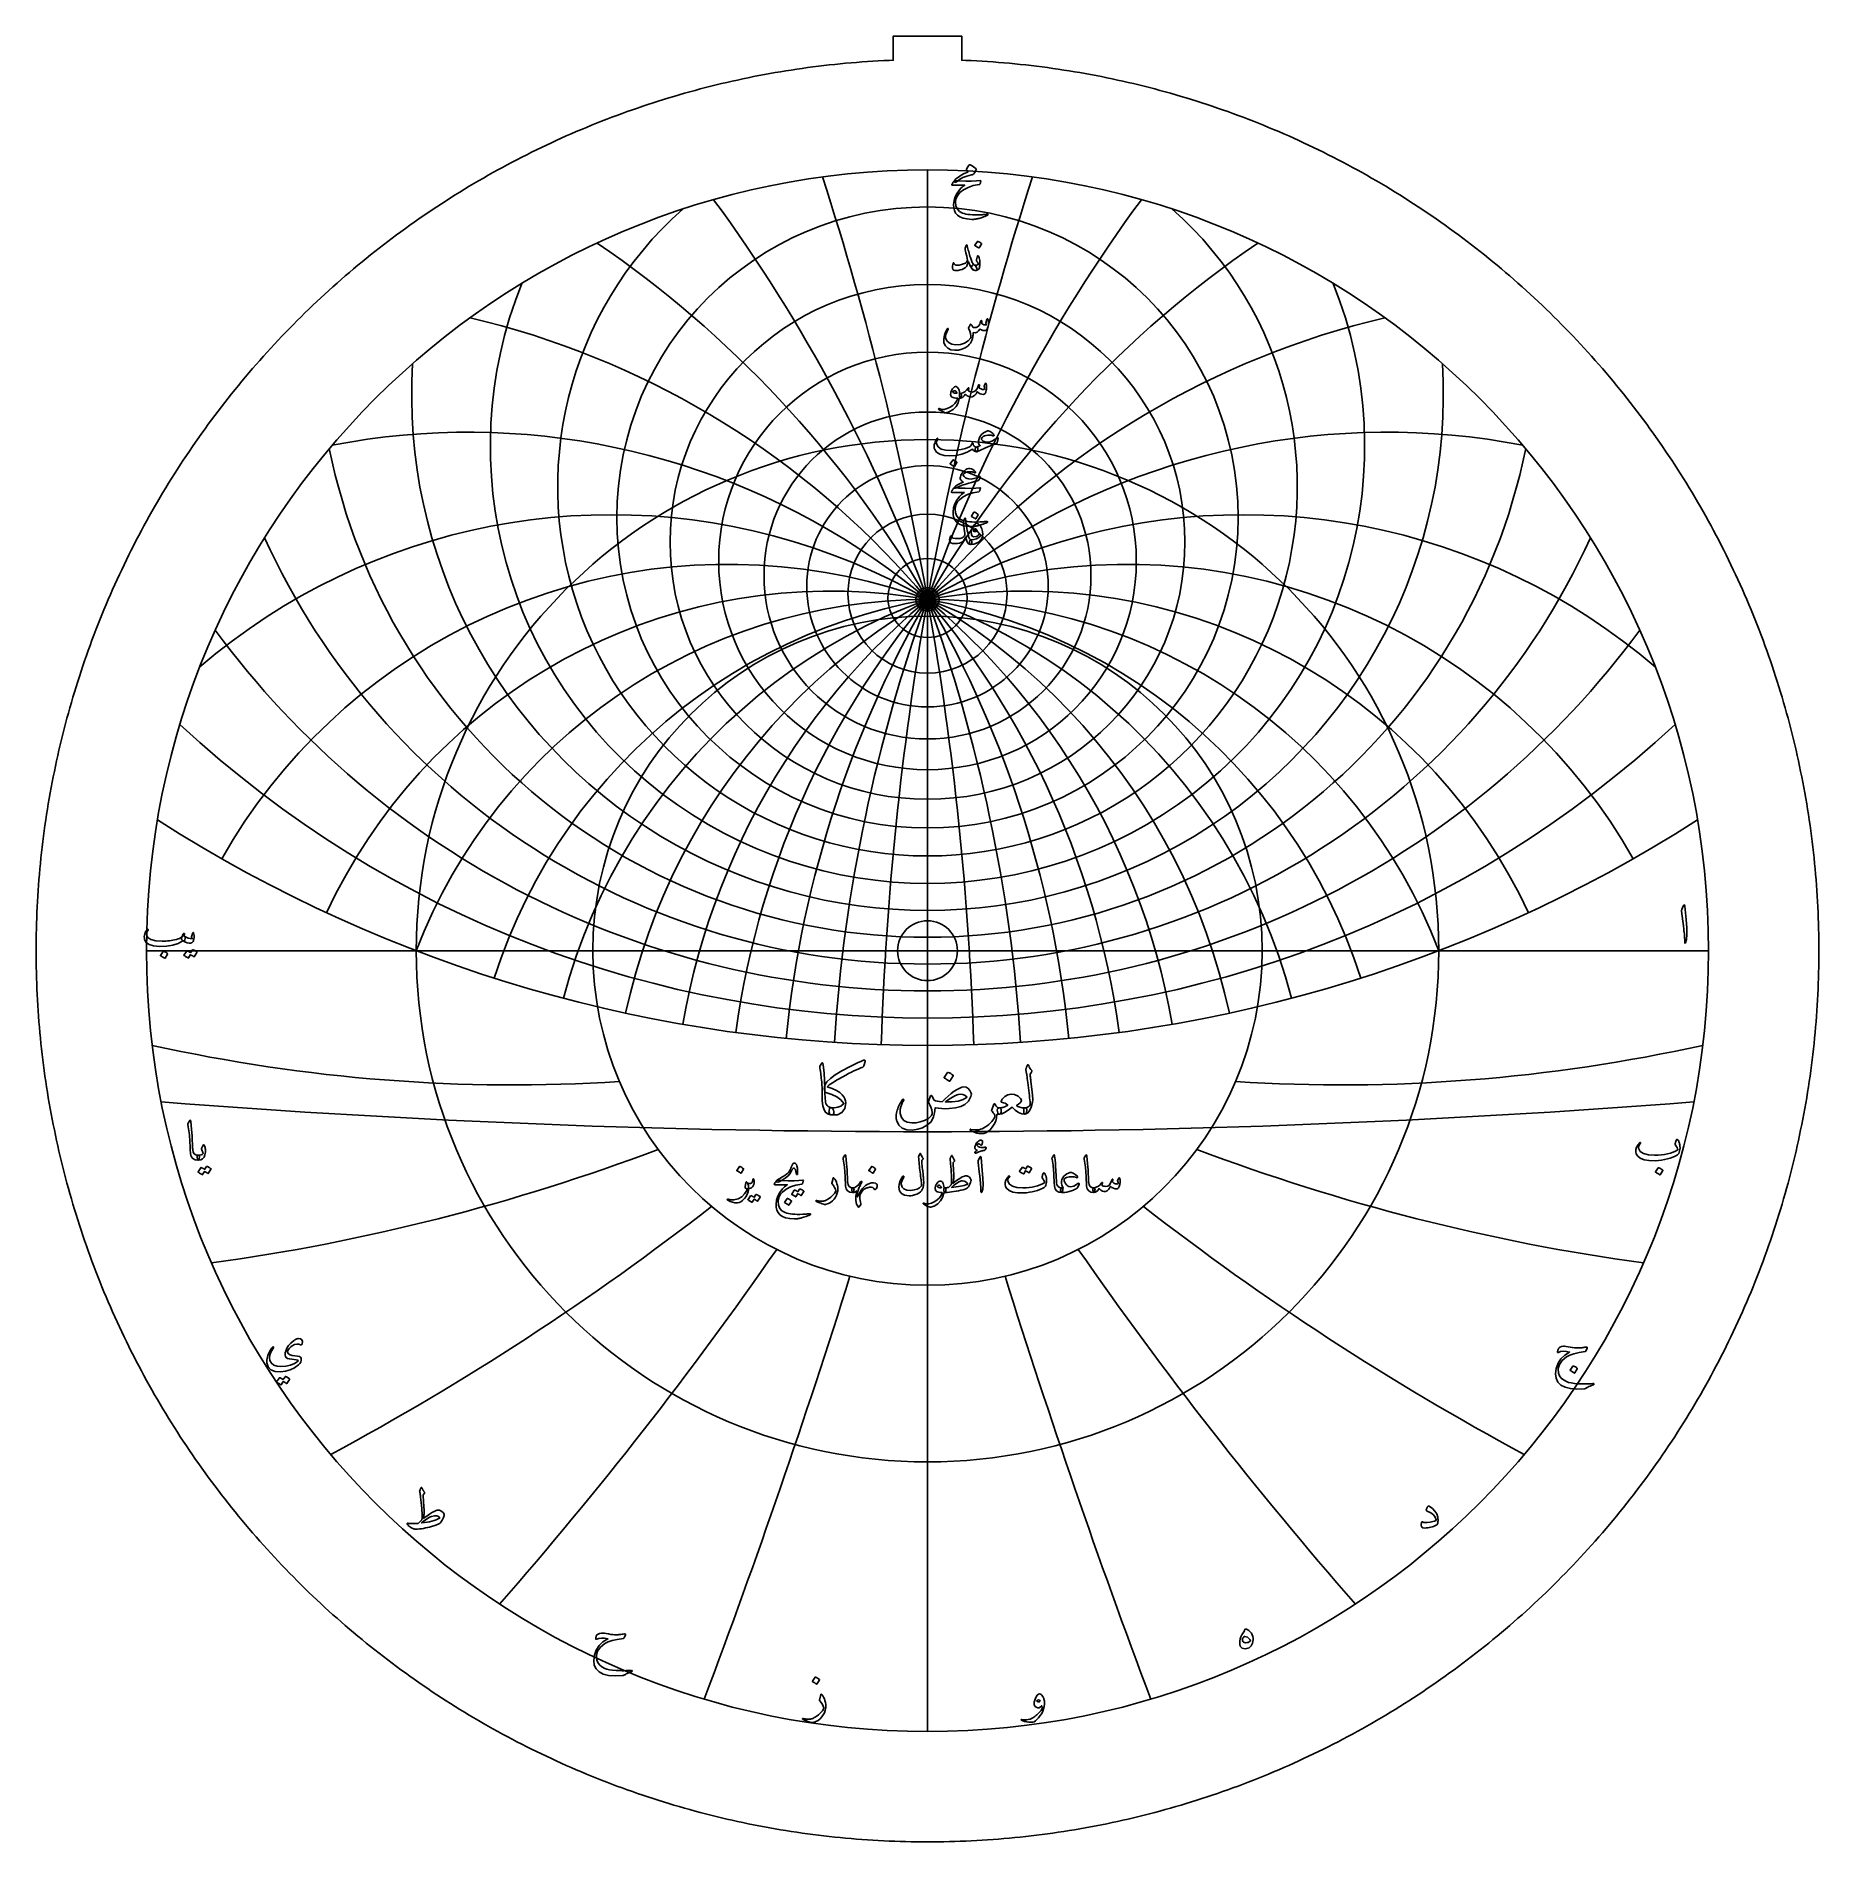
# Model space of a CAD drawing. Header units: millimetres. Extents: x -68 to 68, y -68 to 70.
import ezdxf

# ---------------------------------------------------------------- set-up
doc = ezdxf.new("R2010")
doc.units = ezdxf.units.MM
for name, color, linetype in [('CUT_INNER', 6, 'Continuous'), ('CUT_OUTER', 1, 'Continuous'), ('ENGRAVE', 7, 'Continuous'), ('ENGRAVE_FINE', 8, 'Continuous'), ('TEXT', 5, 'Continuous')]:
    doc.layers.add(name, color=color, linetype=linetype)

msp = doc.modelspace()

# ---------------------------------------------------------------- linework, layer by layer
at = {"layer": 'CUT_INNER'}
msp.add_circle((0, 0), 2.3, dxfattribs=at)
at = {"layer": 'CUT_OUTER'}
msp.add_lwpolyline([(68.4737, -0.4202), (68.4698, -0.8403), (68.4634, -1.2604), (68.4544, -1.6805), (68.4428, -2.1005), (68.4286, -2.5204), (68.4118, -2.9402), (68.3925, -3.3599), (68.3706, -3.7795), (68.3461, -4.1989), (68.3191, -4.6182), (68.2895, -5.0373), (68.2573, -5.4563), (68.2225, -5.875), (68.1852, -6.2935), (68.1453, -6.7117), (68.1028, -7.1297), (68.0578, -7.5475), (68.0102, -7.9649), (67.96, -8.3821), (67.9073, -8.7989), (67.8521, -9.2154), (67.7942, -9.6316), (67.7339, -10.0474), (67.6709, -10.4628), (67.6055, -10.8778), (67.5374, -11.2924), (67.4669, -11.7066), (67.3938, -12.1204), (67.3181, -12.5337), (67.24, -12.9465), (67.1593, -13.3588), (67.076, -13.7706), (66.9903, -14.182), (66.902, -14.5927), (66.8112, -15.003), (66.7179, -15.4126), (66.6221, -15.8217), (66.5237, -16.2302), (66.4229, -16.6381), (66.3196, -17.0453), (66.2137, -17.4519), (66.1054, -17.8579), (65.9946, -18.2632), (65.8813, -18.6677), (65.7655, -19.0716), (65.6472, -19.4748), (65.5265, -19.8772), (65.4033, -20.2789), (65.2776, -20.6799), (65.1495, -21.08), (65.0189, -21.4794), (64.8859, -21.8779), (64.7505, -22.2756), (64.6126, -22.6725), (64.4722, -23.0685), (64.3295, -23.4637), (64.1843, -23.858), (64.0367, -24.2513), (63.8867, -24.6438), (63.7343, -25.0354), (63.5795, -25.4259), (63.4222, -25.8156), (63.2627, -26.2042), (63.1007, -26.5919), (62.9363, -26.9786), (62.7696, -27.3643), (62.6005, -27.7489), (62.4291, -28.1325), (62.2553, -28.515), (62.0791, -28.8965), (61.9007, -29.2768), (61.7199, -29.6561), (61.5367, -30.0342), (61.3513, -30.4113), (61.1635, -30.7871), (60.9735, -31.1618), (60.7811, -31.5354), (60.5865, -31.9077), (60.3896, -32.2789), (60.1904, -32.6488), (59.9889, -33.0175), (59.7852, -33.385), (59.5792, -33.7512), (59.371, -34.1161), (59.1605, -34.4798), (58.9479, -34.8421), (58.733, -35.2032), (58.5159, -35.5629), (58.2965, -35.9213), (58.075, -36.2783), (57.8513, -36.634), (57.6255, -36.9882), (57.3974, -37.3411), (57.1672, -37.6926), (56.9349, -38.0427), (56.7004, -38.3913), (56.4638, -38.7385), (56.225, -39.0842), (55.9841, -39.4285), (55.7411, -39.7712), (55.4961, -40.1125), (55.2489, -40.4523), (54.9996, -40.7905), (54.7483, -41.1272), (54.4949, -41.4624), (54.2395, -41.796), (53.982, -42.128), (53.7225, -42.4584), (53.461, -42.7873), (53.1974, -43.1145), (52.9319, -43.4401), (52.6644, -43.764), (52.3948, -44.0864), (52.1233, -44.407), (51.8499, -44.726), (51.5745, -45.0433), (51.2971, -45.3589), (51.0178, -45.6728), (50.7366, -45.985), (50.4535, -46.2954), (50.1685, -46.6042), (49.8816, -46.9111), (49.5928, -47.2163), (49.3022, -47.5197), (49.0097, -47.8213), (48.7153, -48.1211), (48.4191, -48.4191), (48.1211, -48.7153), (47.8213, -49.0097), (47.5197, -49.3022), (47.2163, -49.5928), (46.9111, -49.8816), (46.6042, -50.1685), (46.2954, -50.4535), (45.985, -50.7366), (45.6728, -51.0178), (45.3589, -51.2971), (45.0433, -51.5745), (44.726, -51.8499), (44.407, -52.1233), (44.0864, -52.3948), (43.764, -52.6644), (43.4401, -52.9319), (43.1145, -53.1974), (42.7873, -53.461), (42.4584, -53.7225), (42.128, -53.982), (41.796, -54.2395), (41.4624, -54.4949), (41.1272, -54.7483), (40.7905, -54.9996), (40.4523, -55.2489), (40.1125, -55.4961), (39.7712, -55.7411), (39.4285, -55.9841), (39.0842, -56.225), (38.7385, -56.4638), (38.3913, -56.7004), (38.0427, -56.9349), (37.6926, -57.1672), (37.3411, -57.3974), (36.9882, -57.6255), (36.634, -57.8513), (36.2783, -58.075), (35.9213, -58.2965), (35.5629, -58.5159), (35.2032, -58.733), (34.8421, -58.9479), (34.4798, -59.1605), (34.1161, -59.371), (33.7512, -59.5792), (33.385, -59.7852), (33.0175, -59.9889), (32.6488, -60.1904), (32.2789, -60.3896), (31.9077, -60.5865), (31.5354, -60.7811), (31.1618, -60.9735), (30.7871, -61.1635), (30.4113, -61.3513), (30.0342, -61.5367), (29.6561, -61.7199), (29.2768, -61.9007), (28.8965, -62.0791), (28.515, -62.2553), (28.1325, -62.4291), (27.7489, -62.6005), (27.3643, -62.7696), (26.9786, -62.9363), (26.5919, -63.1007), (26.2042, -63.2627), (25.8156, -63.4222), (25.4259, -63.5795), (25.0354, -63.7343), (24.6438, -63.8867), (24.2513, -64.0367), (23.858, -64.1843), (23.4637, -64.3295), (23.0685, -64.4722), (22.6725, -64.6126), (22.2756, -64.7505), (21.8779, -64.8859), (21.4794, -65.0189), (21.08, -65.1495), (20.6799, -65.2776), (20.2789, -65.4033), (19.8772, -65.5265), (19.4748, -65.6472), (19.0716, -65.7655), (18.6677, -65.8813), (18.2632, -65.9946), (17.8579, -66.1054), (17.4519, -66.2137), (17.0453, -66.3196), (16.6381, -66.4229), (16.2302, -66.5237), (15.8217, -66.6221), (15.4126, -66.7179), (15.003, -66.8112), (14.5927, -66.902), (14.182, -66.9903), (13.7706, -67.076), (13.3588, -67.1593), (12.9465, -67.24), (12.5337, -67.3181), (12.1204, -67.3938), (11.7066, -67.4669), (11.2924, -67.5374), (10.8778, -67.6055), (10.4628, -67.6709), (10.0474, -67.7339), (9.6316, -67.7942), (9.2154, -67.8521), (8.7989, -67.9073), (8.3821, -67.96), (7.9649, -68.0102), (7.5475, -68.0578), (7.1297, -68.1028), (6.7117, -68.1453), (6.2935, -68.1852), (5.875, -68.2225), (5.4563, -68.2573), (5.0373, -68.2895), (4.6182, -68.3191), (4.1989, -68.3461), (3.7795, -68.3706), (3.3599, -68.3925), (2.9402, -68.4118), (2.5204, -68.4286), (2.1005, -68.4428), (1.6805, -68.4544), (1.2604, -68.4634), (0.8403, -68.4698), (0.4202, -68.4737), (0, -68.475), (-0.4202, -68.4737), (-0.8403, -68.4698), (-1.2604, -68.4634), (-1.6805, -68.4544), (-2.1005, -68.4428), (-2.5204, -68.4286), (-2.9402, -68.4118), (-3.3599, -68.3925), (-3.7795, -68.3706), (-4.1989, -68.3461), (-4.6182, -68.3191), (-5.0373, -68.2895), (-5.4563, -68.2573), (-5.875, -68.2225), (-6.2935, -68.1852), (-6.7117, -68.1453), (-7.1297, -68.1028), (-7.5475, -68.0578), (-7.9649, -68.0102), (-8.3821, -67.96), (-8.7989, -67.9073), (-9.2154, -67.8521), (-9.6316, -67.7942), (-10.0474, -67.7339), (-10.4628, -67.6709), (-10.8778, -67.6055), (-11.2924, -67.5374), (-11.7066, -67.4669), (-12.1204, -67.3938), (-12.5337, -67.3181), (-12.9465, -67.24), (-13.3588, -67.1593), (-13.7706, -67.076), (-14.182, -66.9903), (-14.5927, -66.902), (-15.003, -66.8112), (-15.4126, -66.7179), (-15.8217, -66.6221), (-16.2302, -66.5237), (-16.6381, -66.4229), (-17.0453, -66.3196), (-17.4519, -66.2137), (-17.8579, -66.1054), (-18.2632, -65.9946), (-18.6677, -65.8813), (-19.0716, -65.7655), (-19.4748, -65.6472), (-19.8772, -65.5265), (-20.2789, -65.4033), (-20.6799, -65.2776), (-21.08, -65.1495), (-21.4794, -65.0189), (-21.8779, -64.8859), (-22.2756, -64.7505), (-22.6725, -64.6126), (-23.0685, -64.4722), (-23.4637, -64.3295), (-23.858, -64.1843), (-24.2513, -64.0367), (-24.6438, -63.8867), (-25.0354, -63.7343), (-25.4259, -63.5795), (-25.8156, -63.4222), (-26.2042, -63.2627), (-26.5919, -63.1007), (-26.9786, -62.9363), (-27.3643, -62.7696), (-27.7489, -62.6005), (-28.1325, -62.4291), (-28.515, -62.2553), (-28.8965, -62.0791), (-29.2768, -61.9007), (-29.6561, -61.7199), (-30.0342, -61.5367), (-30.4113, -61.3513), (-30.7871, -61.1635), (-31.1618, -60.9735), (-31.5354, -60.7811), (-31.9077, -60.5865), (-32.2789, -60.3896), (-32.6488, -60.1904), (-33.0175, -59.9889), (-33.385, -59.7852), (-33.7512, -59.5792), (-34.1161, -59.371), (-34.4798, -59.1605), (-34.8421, -58.9479), (-35.2032, -58.733), (-35.5629, -58.5159), (-35.9213, -58.2965), (-36.2783, -58.075), (-36.634, -57.8513), (-36.9882, -57.6255), (-37.3411, -57.3974), (-37.6926, -57.1672), (-38.0427, -56.9349), (-38.3913, -56.7004), (-38.7385, -56.4638), (-39.0842, -56.225), (-39.4285, -55.9841), (-39.7712, -55.7411), (-40.1125, -55.4961), (-40.4523, -55.2489), (-40.7905, -54.9996), (-41.1272, -54.7483), (-41.4624, -54.4949), (-41.796, -54.2395), (-42.128, -53.982), (-42.4584, -53.7225), (-42.7873, -53.461), (-43.1145, -53.1974), (-43.4401, -52.9319), (-43.764, -52.6644), (-44.0864, -52.3948), (-44.407, -52.1233), (-44.726, -51.8499), (-45.0433, -51.5745), (-45.3589, -51.2971), (-45.6728, -51.0178), (-45.985, -50.7366), (-46.2954, -50.4535), (-46.6042, -50.1685), (-46.9111, -49.8816), (-47.2163, -49.5928), (-47.5197, -49.3022), (-47.8213, -49.0097), (-48.1211, -48.7153), (-48.4191, -48.4191), (-48.7153, -48.1211), (-49.0097, -47.8213), (-49.3022, -47.5197), (-49.5928, -47.2163), (-49.8816, -46.9111), (-50.1685, -46.6042), (-50.4535, -46.2954), (-50.7366, -45.985), (-51.0178, -45.6728), (-51.2971, -45.3589), (-51.5745, -45.0433), (-51.8499, -44.726), (-52.1233, -44.407), (-52.3948, -44.0864), (-52.6644, -43.764), (-52.9319, -43.4401), (-53.1974, -43.1145), (-53.461, -42.7873), (-53.7225, -42.4584), (-53.982, -42.128), (-54.2395, -41.796), (-54.4949, -41.4624), (-54.7483, -41.1272), (-54.9996, -40.7905), (-55.2489, -40.4523), (-55.4961, -40.1125), (-55.7411, -39.7712), (-55.9841, -39.4285), (-56.225, -39.0842), (-56.4638, -38.7385), (-56.7004, -38.3913), (-56.9349, -38.0427), (-57.1672, -37.6926), (-57.3974, -37.3411), (-57.6255, -36.9882), (-57.8513, -36.634), (-58.075, -36.2783), (-58.2965, -35.9213), (-58.5159, -35.5629), (-58.733, -35.2032), (-58.9479, -34.8421), (-59.1605, -34.4798), (-59.371, -34.1161), (-59.5792, -33.7512), (-59.7852, -33.385), (-59.9889, -33.0175), (-60.1904, -32.6488), (-60.3896, -32.2789), (-60.5865, -31.9077), (-60.7811, -31.5354), (-60.9735, -31.1618), (-61.1635, -30.7871), (-61.3513, -30.4113), (-61.5367, -30.0342), (-61.7199, -29.6561), (-61.9007, -29.2768), (-62.0791, -28.8965), (-62.2553, -28.515), (-62.4291, -28.1325), (-62.6005, -27.7489), (-62.7696, -27.3643), (-62.9363, -26.9786), (-63.1007, -26.5919), (-63.2627, -26.2042), (-63.4222, -25.8156), (-63.5795, -25.4259), (-63.7343, -25.0354), (-63.8867, -24.6438), (-64.0367, -24.2513), (-64.1843, -23.858), (-64.3295, -23.4637), (-64.4722, -23.0685), (-64.6126, -22.6725), (-64.7505, -22.2756), (-64.8859, -21.8779), (-65.0189, -21.4794), (-65.1495, -21.08), (-65.2776, -20.6799), (-65.4033, -20.2789), (-65.5265, -19.8772), (-65.6472, -19.4748), (-65.7655, -19.0716), (-65.8813, -18.6677), (-65.9946, -18.2632), (-66.1054, -17.8579), (-66.2137, -17.4519), (-66.3196, -17.0453), (-66.4229, -16.6381), (-66.5237, -16.2302), (-66.6221, -15.8217), (-66.7179, -15.4126), (-66.8112, -15.003), (-66.902, -14.5927), (-66.9903, -14.182), (-67.076, -13.7706), (-67.1593, -13.3588), (-67.24, -12.9465), (-67.3181, -12.5337), (-67.3938, -12.1204), (-67.4669, -11.7066), (-67.5374, -11.2924), (-67.6055, -10.8778), (-67.6709, -10.4628), (-67.7339, -10.0474), (-67.7942, -9.6316), (-67.8521, -9.2154), (-67.9073, -8.7989), (-67.96, -8.3821), (-68.0102, -7.9649), (-68.0578, -7.5475), (-68.1028, -7.1297), (-68.1453, -6.7117), (-68.1852, -6.2935), (-68.2225, -5.875), (-68.2573, -5.4563), (-68.2895, -5.0373), (-68.3191, -4.6182), (-68.3461, -4.1989), (-68.3706, -3.7795), (-68.3925, -3.3599), (-68.4118, -2.9402), (-68.4286, -2.5204), (-68.4428, -2.1005), (-68.4544, -1.6805), (-68.4634, -1.2604), (-68.4698, -0.8403), (-68.4737, -0.4202), (-68.475, 0), (-68.4737, 0.4202), (-68.4698, 0.8403), (-68.4634, 1.2604), (-68.4544, 1.6805), (-68.4428, 2.1005), (-68.4286, 2.5204), (-68.4118, 2.9402), (-68.3925, 3.3599), (-68.3706, 3.7795), (-68.3461, 4.1989), (-68.3191, 4.6182), (-68.2895, 5.0373), (-68.2573, 5.4563), (-68.2225, 5.875), (-68.1852, 6.2935), (-68.1453, 6.7117), (-68.1028, 7.1297), (-68.0578, 7.5475), (-68.0102, 7.9649), (-67.96, 8.3821), (-67.9073, 8.7989), (-67.8521, 9.2154), (-67.7942, 9.6316), (-67.7339, 10.0474), (-67.6709, 10.4628), (-67.6055, 10.8778), (-67.5374, 11.2924), (-67.4669, 11.7066), (-67.3938, 12.1204), (-67.3181, 12.5337), (-67.24, 12.9465), (-67.1593, 13.3588), (-67.076, 13.7706), (-66.9903, 14.182), (-66.902, 14.5927), (-66.8112, 15.003), (-66.7179, 15.4126), (-66.6221, 15.8217), (-66.5237, 16.2302), (-66.4229, 16.6381), (-66.3196, 17.0453), (-66.2137, 17.4519), (-66.1054, 17.8579), (-65.9946, 18.2632), (-65.8813, 18.6677), (-65.7655, 19.0716), (-65.6472, 19.4748), (-65.5265, 19.8772), (-65.4033, 20.2789), (-65.2776, 20.6799), (-65.1495, 21.08), (-65.0189, 21.4794), (-64.8859, 21.8779), (-64.7505, 22.2756), (-64.6126, 22.6725), (-64.4722, 23.0685), (-64.3295, 23.4637), (-64.1843, 23.858), (-64.0367, 24.2513), (-63.8867, 24.6438), (-63.7343, 25.0354), (-63.5795, 25.4259), (-63.4222, 25.8156), (-63.2627, 26.2042), (-63.1007, 26.5919), (-62.9363, 26.9786), (-62.7696, 27.3643), (-62.6005, 27.7489), (-62.4291, 28.1325), (-62.2553, 28.515), (-62.0791, 28.8965), (-61.9007, 29.2768), (-61.7199, 29.6561), (-61.5367, 30.0342), (-61.3513, 30.4113), (-61.1635, 30.7871), (-60.9735, 31.1618), (-60.7811, 31.5354), (-60.5865, 31.9077), (-60.3896, 32.2789), (-60.1904, 32.6488), (-59.9889, 33.0175), (-59.7852, 33.385), (-59.5792, 33.7512), (-59.371, 34.1161), (-59.1605, 34.4798), (-58.9479, 34.8421), (-58.733, 35.2032), (-58.5159, 35.5629), (-58.2965, 35.9213), (-58.075, 36.2783), (-57.8513, 36.634), (-57.6255, 36.9882), (-57.3974, 37.3411), (-57.1672, 37.6926), (-56.9349, 38.0427), (-56.7004, 38.3913), (-56.4638, 38.7385), (-56.225, 39.0842), (-55.9841, 39.4285), (-55.7411, 39.7712), (-55.4961, 40.1125), (-55.2489, 40.4523), (-54.9996, 40.7905), (-54.7483, 41.1272), (-54.4949, 41.4624), (-54.2395, 41.796), (-53.982, 42.128), (-53.7225, 42.4584), (-53.461, 42.7873), (-53.1974, 43.1145), (-52.9319, 43.4401), (-52.6644, 43.764), (-52.3948, 44.0864), (-52.1233, 44.407), (-51.8499, 44.726), (-51.5745, 45.0433), (-51.2971, 45.3589), (-51.0178, 45.6728), (-50.7366, 45.985), (-50.4535, 46.2954), (-50.1685, 46.6042), (-49.8816, 46.9111), (-49.5928, 47.2163), (-49.3022, 47.5197), (-49.0097, 47.8213), (-48.7153, 48.1211), (-48.4191, 48.4191), (-48.1211, 48.7153), (-47.8213, 49.0097), (-47.5197, 49.3022), (-47.2163, 49.5928), (-46.9111, 49.8816), (-46.6042, 50.1685), (-46.2954, 50.4535), (-45.985, 50.7366), (-45.6728, 51.0178), (-45.3589, 51.2971), (-45.0433, 51.5745), (-44.726, 51.8499), (-44.407, 52.1233), (-44.0864, 52.3948), (-43.764, 52.6644), (-43.4401, 52.9319), (-43.1145, 53.1974), (-42.7873, 53.461), (-42.4584, 53.7225), (-42.128, 53.982), (-41.796, 54.2395), (-41.4624, 54.4949), (-41.1272, 54.7483), (-40.7905, 54.9996), (-40.4523, 55.2489), (-40.1125, 55.4961), (-39.7712, 55.7411), (-39.4285, 55.9841), (-39.0842, 56.225), (-38.7385, 56.4638), (-38.3913, 56.7004), (-38.0427, 56.9349), (-37.6926, 57.1672), (-37.3411, 57.3974), (-36.9882, 57.6255), (-36.634, 57.8513), (-36.2783, 58.075), (-35.9213, 58.2965), (-35.5629, 58.5159), (-35.2032, 58.733), (-34.8421, 58.9479), (-34.4798, 59.1605), (-34.1161, 59.371), (-33.7512, 59.5792), (-33.385, 59.7852), (-33.0175, 59.9889), (-32.6488, 60.1904), (-32.2789, 60.3896), (-31.9077, 60.5865), (-31.5354, 60.7811), (-31.1618, 60.9735), (-30.7871, 61.1635), (-30.4113, 61.3513), (-30.0342, 61.5367), (-29.6561, 61.7199), (-29.2768, 61.9007), (-28.8965, 62.0791), (-28.515, 62.2553), (-28.1325, 62.4291), (-27.7489, 62.6005), (-27.3643, 62.7696), (-26.9786, 62.9363), (-26.5919, 63.1007), (-26.2042, 63.2627), (-25.8156, 63.4222), (-25.4259, 63.5795), (-25.0354, 63.7343), (-24.6438, 63.8867), (-24.2513, 64.0367), (-23.858, 64.1843), (-23.4637, 64.3295), (-23.0685, 64.4722), (-22.6725, 64.6126), (-22.2756, 64.7505), (-21.8779, 64.8859), (-21.4794, 65.0189), (-21.08, 65.1495), (-20.6799, 65.2776), (-20.2789, 65.4033), (-19.8772, 65.5265), (-19.4748, 65.6472), (-19.0716, 65.7655), (-18.6677, 65.8813), (-18.2632, 65.9946), (-17.8579, 66.1054), (-17.4519, 66.2137), (-17.0453, 66.3196), (-16.6381, 66.4229), (-16.2302, 66.5237), (-15.8217, 66.6221), (-15.4126, 66.7179), (-15.003, 66.8112), (-14.5927, 66.902), (-14.182, 66.9903), (-13.7706, 67.076), (-13.3588, 67.1593), (-12.9465, 67.24), (-12.5337, 67.3181), (-12.1204, 67.3938), (-11.7066, 67.4669), (-11.2924, 67.5374), (-10.8778, 67.6055), (-10.4628, 67.6709), (-10.0474, 67.7339), (-9.6316, 67.7942), (-9.2154, 67.8521), (-8.7989, 67.9073), (-8.3821, 67.96), (-7.9649, 68.0102), (-7.5475, 68.0578), (-7.1297, 68.1028), (-6.7117, 68.1453), (-6.2935, 68.1852), (-5.875, 68.2225), (-5.4563, 68.2573), (-5.0373, 68.2895), (-4.6182, 68.3191), (-4.1989, 68.3461), (-3.7795, 68.3706), (-3.3599, 68.3925), (-2.9402, 68.4118), (-2.625, 68.4244), (-2.625, 70.275), (2.625, 70.275), (2.625, 68.4244), (2.9402, 68.4118), (3.3599, 68.3925), (3.7795, 68.3706), (4.1989, 68.3461), (4.6182, 68.3191), (5.0373, 68.2895), (5.4563, 68.2573), (5.875, 68.2225), (6.2935, 68.1852), (6.7117, 68.1453), (7.1297, 68.1028), (7.5475, 68.0578), (7.9649, 68.0102), (8.3821, 67.96), (8.7989, 67.9073), (9.2154, 67.8521), (9.6316, 67.7942), (10.0474, 67.7339), (10.4628, 67.6709), (10.8778, 67.6055), (11.2924, 67.5374), (11.7066, 67.4669), (12.1204, 67.3938), (12.5337, 67.3181), (12.9465, 67.24), (13.3588, 67.1593), (13.7706, 67.076), (14.182, 66.9903), (14.5927, 66.902), (15.003, 66.8112), (15.4126, 66.7179), (15.8217, 66.6221), (16.2302, 66.5237), (16.6381, 66.4229), (17.0453, 66.3196), (17.4519, 66.2137), (17.8579, 66.1054), (18.2632, 65.9946), (18.6677, 65.8813), (19.0716, 65.7655), (19.4748, 65.6472), (19.8772, 65.5265), (20.2789, 65.4033), (20.6799, 65.2776), (21.08, 65.1495), (21.4794, 65.0189), (21.8779, 64.8859), (22.2756, 64.7505), (22.6725, 64.6126), (23.0685, 64.4722), (23.4637, 64.3295), (23.858, 64.1843), (24.2513, 64.0367), (24.6438, 63.8867), (25.0354, 63.7343), (25.4259, 63.5795), (25.8156, 63.4222), (26.2042, 63.2627), (26.5919, 63.1007), (26.9786, 62.9363), (27.3643, 62.7696), (27.7489, 62.6005), (28.1325, 62.4291), (28.515, 62.2553), (28.8965, 62.0791), (29.2768, 61.9007), (29.6561, 61.7199), (30.0342, 61.5367), (30.4113, 61.3513), (30.7871, 61.1635), (31.1618, 60.9735), (31.5354, 60.7811), (31.9077, 60.5865), (32.2789, 60.3896), (32.6488, 60.1904), (33.0175, 59.9889), (33.385, 59.7852), (33.7512, 59.5792), (34.1161, 59.371), (34.4798, 59.1605), (34.8421, 58.9479), (35.2032, 58.733), (35.5629, 58.5159), (35.9213, 58.2965), (36.2783, 58.075), (36.634, 57.8513), (36.9882, 57.6255), (37.3411, 57.3974), (37.6926, 57.1672), (38.0427, 56.9349), (38.3913, 56.7004), (38.7385, 56.4638), (39.0842, 56.225), (39.4285, 55.9841), (39.7712, 55.7411), (40.1125, 55.4961), (40.4523, 55.2489), (40.7905, 54.9996), (41.1272, 54.7483), (41.4624, 54.4949), (41.796, 54.2395), (42.128, 53.982), (42.4584, 53.7225), (42.7873, 53.461), (43.1145, 53.1974), (43.4401, 52.9319), (43.764, 52.6644), (44.0864, 52.3948), (44.407, 52.1233), (44.726, 51.8499), (45.0433, 51.5745), (45.3589, 51.2971), (45.6728, 51.0178), (45.985, 50.7366), (46.2954, 50.4535), (46.6042, 50.1685), (46.9111, 49.8816), (47.2163, 49.5928), (47.5197, 49.3022), (47.8213, 49.0097), (48.1211, 48.7153), (48.4191, 48.4191), (48.7153, 48.1211), (49.0097, 47.8213), (49.3022, 47.5197), (49.5928, 47.2163), (49.8816, 46.9111), (50.1685, 46.6042), (50.4535, 46.2954), (50.7366, 45.985), (51.0178, 45.6728), (51.2971, 45.3589), (51.5745, 45.0433), (51.8499, 44.726), (52.1233, 44.407), (52.3948, 44.0864), (52.6644, 43.764), (52.9319, 43.4401), (53.1974, 43.1145), (53.461, 42.7873), (53.7225, 42.4584), (53.982, 42.128), (54.2395, 41.796), (54.4949, 41.4624), (54.7483, 41.1272), (54.9996, 40.7905), (55.2489, 40.4523), (55.4961, 40.1125), (55.7411, 39.7712), (55.9841, 39.4285), (56.225, 39.0842), (56.4638, 38.7385), (56.7004, 38.3913), (56.9349, 38.0427), (57.1672, 37.6926), (57.3974, 37.3411), (57.6255, 36.9882), (57.8513, 36.634), (58.075, 36.2783), (58.2965, 35.9213), (58.5159, 35.5629), (58.733, 35.2032), (58.9479, 34.8421), (59.1605, 34.4798), (59.371, 34.1161), (59.5792, 33.7512), (59.7852, 33.385), (59.9889, 33.0175), (60.1904, 32.6488), (60.3896, 32.2789), (60.5865, 31.9077), (60.7811, 31.5354), (60.9735, 31.1618), (61.1635, 30.7871), (61.3513, 30.4113), (61.5367, 30.0342), (61.7199, 29.6561), (61.9007, 29.2768), (62.0791, 28.8965), (62.2553, 28.515), (62.4291, 28.1325), (62.6005, 27.7489), (62.7696, 27.3643), (62.9363, 26.9786), (63.1007, 26.5919), (63.2627, 26.2042), (63.4222, 25.8156), (63.5795, 25.4259), (63.7343, 25.0354), (63.8867, 24.6438), (64.0367, 24.2513), (64.1843, 23.858), (64.3295, 23.4637), (64.4722, 23.0685), (64.6126, 22.6725), (64.7505, 22.2756), (64.8859, 21.8779), (65.0189, 21.4794), (65.1495, 21.08), (65.2776, 20.6799), (65.4033, 20.2789), (65.5265, 19.8772), (65.6472, 19.4748), (65.7655, 19.0716), (65.8813, 18.6677), (65.9946, 18.2632), (66.1054, 17.8579), (66.2137, 17.4519), (66.3196, 17.0453), (66.4229, 16.6381), (66.5237, 16.2302), (66.6221, 15.8217), (66.7179, 15.4126), (66.8112, 15.003), (66.902, 14.5927), (66.9903, 14.182), (67.076, 13.7706), (67.1593, 13.3588), (67.24, 12.9465), (67.3181, 12.5337), (67.3938, 12.1204), (67.4669, 11.7066), (67.5374, 11.2924), (67.6055, 10.8778), (67.6709, 10.4628), (67.7339, 10.0474), (67.7942, 9.6316), (67.8521, 9.2154), (67.9073, 8.7989), (67.96, 8.3821), (68.0102, 7.9649), (68.0578, 7.5475), (68.1028, 7.1297), (68.1453, 6.7117), (68.1852, 6.2935), (68.2225, 5.875), (68.2573, 5.4563), (68.2895, 5.0373), (68.3191, 4.6182), (68.3461, 4.1989), (68.3706, 3.7795), (68.3925, 3.3599), (68.4118, 2.9402), (68.4286, 2.5204), (68.4428, 2.1005), (68.4544, 1.6805), (68.4634, 1.2604), (68.4698, 0.8403), (68.4737, 0.4202), (68.475, 0)], close=True, dxfattribs=at)
at = {"layer": 'ENGRAVE'}
for points in [[(0, -60), (0, 60)], [(-60, 0), (60, 0)], [(0, -60), (0, -25.7092)]]:
    msp.add_lwpolyline(points, dxfattribs=at)
for centre, radius in [((0, 0), 60), ((0, 33.2876), 23.8584), ((0, 31.4093), 19.7754), ((0, 29.9468), 16.0387), ((0, 28.828), 12.5596), ((0, 0), 39.2754), ((0, 28.0022), 9.2688), ((0, 27.4346), 6.1098), ((0, 27.1025), 3.0345), ((0, 26.9932), 0.9), ((0, 0), 25.7092)]:
    msp.add_circle(centre, radius, dxfattribs=at)
for centre, radius, start, end in [((0, 35.6854), 28.4062, 131.44749, 48.55251), ((0, 38.7535), 33.5828, 158.111417, 21.888583), ((0, 42.7168), 39.6257, 176.527025, 3.472975), ((0, 47.9238), 46.8953, 191.49664, 348.50336), ((0, 54.9409), 55.9693, 204.507158, 335.492842), ((0, -15.0764), 42.0696, 21, 159), ((0, -15.0764), 42.0696, 21, 159), ((0, 64.7502), 67.8412, 216.250717, 323.749283), ((0, 79.2115), 84.3822, 227.113368, 312.886632), ((0, 102.3158), 109.5951, 237.334847, 302.665153), ((-31.7316, 118.424), 128.7389, 257.517365, 273.595273), ((31.7316, 118.424), 128.7389, 266.404727, 282.482635), ((-76.5354, 132.5633), 158.0293, 277.834249, 290.696576), ((76.5354, 132.5633), 158.0293, 249.303424, 262.165751), ((-144.184, 144.184), 207.655, 298.266678, 307.913423), ((144.184, 144.184), 207.655, 232.086577, 241.733322), ((-264.7091, 152.8299), 308.1727, 318.79094, 325.222103), ((264.7091, 152.8299), 308.1727, 214.777897, 221.20906), ((-590.2568, 158.1588), 612.3397, 339.3790811, 342.5946627), ((590.2568, 158.1588), 612.3397, 197.4053373, 200.6209189)]:
    msp.add_arc(centre, radius, start, end, dxfattribs=at)
at = {"layer": 'ENGRAVE_FINE'}
for centre, radius, start, end in [((-238.5886, -15.0764), 242.2692, 1.857947, 17.916987), ((-238.5886, -15.0764), 242.2692, 1.857947, 17.916987), ((238.5886, -15.0764), 242.2692, 162.083013, 178.142053), ((238.5886, -15.0764), 242.2692, 162.083013, 178.142053), ((-115.5853, -15.0764), 123.0033, 3.743551, 36.279337), ((-115.5853, -15.0764), 123.0033, 3.743551, 36.279337), ((115.5853, -15.0764), 123.0033, 143.720663, 176.256449), ((115.5853, -15.0764), 123.0033, 143.720663, 176.256449), ((-72.8667, -15.0764), 84.1392, 5.686111, 55.63063), ((-72.8667, -15.0764), 84.1392, 5.686111, 55.63063), ((72.8667, -15.0764), 84.1392, 124.36937, 174.313889), ((72.8667, -15.0764), 84.1392, 124.36937, 174.313889), ((-50.1366, -15.0764), 65.4487, 7.718412, 76.755815), ((-50.1366, -15.0764), 65.4487, 7.718412, 76.755815), ((50.1366, -15.0764), 65.4487, 103.244185, 172.281588), ((50.1366, -15.0764), 65.4487, 103.244185, 172.281588), ((-35.3006, -15.0764), 54.918, 9.87903, 100.948203), ((-35.3006, -15.0764), 54.918, 9.87903, 100.948203), ((35.3006, -15.0764), 54.918, 79.051797, 170.12097), ((35.3006, -15.0764), 54.918, 79.051797, 170.12097), ((-24.2889, -15.0764), 48.5778, 12.215451, 130.587427), ((-24.2889, -15.0764), 48.5778, 12.215451, 130.587427), ((24.2889, -15.0764), 48.5778, 49.412573, 167.784549), ((24.2889, -15.0764), 48.5778, 49.412573, 167.784549), ((-15.3121, -15.0764), 44.7695, 14.788559, 150.348571), ((-15.3121, -15.0764), 44.7695, 14.788559, 150.348571), ((15.3121, -15.0764), 44.7695, 29.651429, 165.211441), ((15.3121, -15.0764), 44.7695, 29.651429, 165.211441), ((-7.418, -15.0764), 42.7186, 17.679419, 155.089162), ((-7.418, -15.0764), 42.7186, 17.679419, 155.089162), ((7.418, -15.0764), 42.7186, 24.910838, 162.320581), ((7.418, -15.0764), 42.7186, 24.910838, 162.320581), ((0, 742.9788), 756.8869, 265.5394658, 274.4605342)]:
    msp.add_arc(centre, radius, start, end, dxfattribs=at)
at = {"layer": 'TEXT'}
for points in [[(3.3692, 59.6117), (3.0204, 59.5206), (2.7125, 59.4031), (2.4456, 59.2592), (2.2195, 59.0888), (2.1848, 59.0626), (2.1527, 59.0478), (2.123, 59.0446), (2.0958, 59.0528), (2.0641, 59.0905), (2.0688, 59.1436), (2.11, 59.2123), (2.1876, 59.2963), (2.371, 59.4485), (2.5818, 59.5857), (2.8201, 59.708), (3.0858, 59.8153), (3.0099, 59.9271), (2.9957, 59.955), (2.989, 59.9829), (2.9897, 60.0109), (2.9979, 60.0388), (3.0516, 60.1454), (3.1007, 60.2334), (3.1454, 60.303), (3.1856, 60.3542), (3.2113, 60.3784), (3.2365, 60.3911), (3.2612, 60.3924), (3.2854, 60.3821), (3.4258, 60.3028), (3.5438, 60.2284), (3.6394, 60.1591), (3.7125, 60.0947), (3.7267, 60.074), (3.7335, 60.0478), (3.7327, 60.0161), (3.7245, 59.979), (3.6988, 59.9208), (3.6576, 59.8502), (3.601, 59.7671), (3.5289, 59.6716), (3.5099, 59.6574), (3.477, 59.6426), (3.4301, 59.6274), (3.3692, 59.6117)], [(2.4271, 59.1486), (2.9393, 59.1307), (3.3822, 59.1287), (3.7557, 59.1426), (4.0598, 59.1726), (4.0692, 59.1737), (4.0773, 59.1731), (4.0841, 59.1707), (4.0897, 59.1666), (4.0939, 59.161), (4.0962, 59.1541), (4.0968, 59.146), (4.0957, 59.1367), (4.0879, 59.1002), (4.0803, 59.0668), (4.0729, 59.0364), (4.0658, 59.0089), (4.0589, 58.9845), (4.0523, 58.963), (4.046, 58.9445), (4.0398, 58.9291), (4.0269, 58.9044), (4.0119, 58.8862), (3.9949, 58.8744), (3.976, 58.8692), (3.5149, 58.7856), (3.1137, 58.6546), (2.7724, 58.4762), (2.491, 58.2504), (2.3488, 58.088), (2.2455, 57.9161), (2.1811, 57.7347), (2.1556, 57.5439), (2.1801, 57.2442), (2.2774, 57), (2.4476, 56.8111), (2.6906, 56.6776), (2.8166, 56.6372), (2.955, 56.6038), (3.106, 56.5773), (3.2694, 56.5579), (3.445, 56.5451), (3.6327, 56.5389), (3.8323, 56.5392), (4.0438, 56.5459), (4.1191, 56.5501), (4.193, 56.5549), (4.2658, 56.5601), (4.3372, 56.5658), (4.407, 56.5721), (4.4745, 56.5788), (4.5397, 56.5861), (4.6027, 56.5938), (4.6219, 56.5948), (4.6356, 56.5898), (4.6439, 56.5788), (4.6466, 56.5619), (4.6451, 56.5421), (4.6406, 56.5269), (4.6331, 56.5162), (4.6227, 56.51), (4.5099, 56.4623), (4.4031, 56.4191), (4.3023, 56.3805), (4.2075, 56.3463), (4.1189, 56.3164), (4.0368, 56.2904), (3.9612, 56.2684), (3.8921, 56.2505), (3.8271, 56.2373), (3.7639, 56.2255), (3.7024, 56.2153), (3.6426, 56.2066), (3.5844, 56.1998), (3.5274, 56.1956), (3.4716, 56.1939), (3.4171, 56.1946), (3.0448, 56.2235), (2.7345, 56.2864), (2.486, 56.3832), (2.2994, 56.514), (2.1624, 56.6774), (2.0668, 56.8682), (2.0127, 57.0865), (2, 57.3323), (2.0391, 57.6372), (2.1327, 57.9331), (2.2806, 58.22), (2.483, 58.4979), (2.5621, 58.582), (2.6516, 58.6626), (2.7517, 58.7397), (2.8622, 58.8133), (1.8962, 58.8213), (1.873, 58.8313), (1.8632, 58.8492), (1.867, 58.8752), (1.8842, 58.9091), (1.9166, 58.9585), (1.9461, 59.0029), (1.9725, 59.0423), (1.996, 59.0768), (2.0164, 59.106), (2.0339, 59.1297), (2.0484, 59.1479), (2.0598, 59.1606), (2.0858, 59.1629), (2.1556, 59.1616), (2.2694, 59.1569), (2.4271, 59.1486)], [(3.0598, 54.1493), (3.0828, 54.0447), (3.1077, 53.9383), (3.1347, 53.8301), (3.1636, 53.7202), (3.1945, 53.608), (3.2275, 53.4932), (3.2624, 53.3755), (3.2993, 53.2551), (3.3739, 53.0386), (3.442, 52.8759), (3.5037, 52.7671), (3.5588, 52.7122), (3.607, 52.6795), (3.6556, 52.6334), (3.7048, 52.5738), (3.7544, 52.5007), (3.8013, 52.4101), (3.8143, 52.342), (3.7933, 52.2963), (3.7384, 52.2731), (3.5611, 52.2911), (3.4041, 52.4088), (3.2676, 52.6264), (3.1516, 52.9438), (3.1491, 52.949), (3.1456, 52.9527), (3.1412, 52.955), (3.1357, 52.9557), (3.1317, 52.955), (3.1277, 52.9527), (3.1237, 52.949), (3.1197, 52.9438), (3.1085, 52.8924), (3.0947, 52.838), (3.0785, 52.7806), (3.0598, 52.7202), (3.0394, 52.6631), (3.0179, 52.6154), (2.9954, 52.5773), (2.972, 52.5486), (2.8877, 52.475), (2.7824, 52.4098), (2.6561, 52.3532), (2.5089, 52.3051), (2.3592, 52.2694), (2.2295, 52.2542), (2.1197, 52.2594), (2.0299, 52.2851), (1.9531, 52.3495), (1.9181, 52.4627), (1.9251, 52.6249), (1.974, 52.836), (1.9788, 52.843), (1.985, 52.848), (1.9927, 52.851), (2.002, 52.8519), (2.0129, 52.8507), (2.0219, 52.847), (2.0289, 52.8407), (2.0339, 52.832), (2.0529, 52.7878), (2.0738, 52.7512), (2.0968, 52.722), (2.1217, 52.7003), (2.1996, 52.6713), (2.3053, 52.6643), (2.4391, 52.6793), (2.6007, 52.7162), (2.7731, 52.7716), (2.9071, 52.834), (3.0027, 52.9033), (3.0598, 52.9797), (3.0693, 53.057), (3.0538, 53.1893), (3.0134, 53.3764), (2.948, 53.6184), (2.9166, 53.7459), (2.8981, 53.8489), (2.8927, 53.9275), (2.9001, 53.9817), (2.976, 54.1972), (2.9842, 54.2199), (2.993, 54.2362), (3.0022, 54.2459), (3.0119, 54.2491), (3.0239, 54.2429), (3.0359, 54.2242), (3.0478, 54.193), (3.0598, 54.1493)], [(3.8303, 54.4926), (3.8353, 54.4976), (3.8422, 54.5006), (3.8512, 54.5016), (3.8622, 54.5006), (3.9398, 54.4692), (4.0129, 54.4308), (4.0815, 54.3854), (4.1456, 54.333), (4.1519, 54.325), (4.1546, 54.317), (4.1539, 54.309), (4.1496, 54.301), (3.962, 53.9976), (3.955, 53.9904), (3.946, 53.9887), (3.9351, 53.9924), (3.9221, 54.0016), (3.9108, 54.0096), (3.8931, 54.0216), (3.8689, 54.0376), (3.8382, 54.0575), (3.8006, 54.0815), (3.7554, 54.1094), (3.7028, 54.1413), (3.6426, 54.1773), (3.6347, 54.1833), (3.6307, 54.1892), (3.6307, 54.1952), (3.6347, 54.2012)], [(3.8662, 52.8599), (3.8427, 52.8991), (3.8203, 52.9328), (3.7988, 52.961), (3.7784, 52.9837), (3.7636, 53.0031), (3.7554, 53.0256), (3.7537, 53.051), (3.7584, 53.0795), (3.8422, 53.3829), (3.854, 53.4093), (3.8692, 53.4168), (3.8879, 53.4053), (3.9101, 53.3749), (3.9435, 53.3103), (3.972, 53.2322), (3.9954, 53.1406), (4.0139, 53.0356), (4.0246, 52.9348), (4.0289, 52.836), (4.0266, 52.7392), (4.0179, 52.6444), (4.0037, 52.5618), (3.9849, 52.4897), (3.9617, 52.4281), (3.9341, 52.3769), (3.8999, 52.339), (3.8532, 52.309), (3.7941, 52.2871), (3.7225, 52.2731), (3.6491, 52.2704), (3.5808, 52.2821), (3.5174, 52.3083), (3.459, 52.349), (3.4139, 52.4006), (3.3902, 52.4597), (3.3879, 52.5264), (3.4071, 52.6005), (3.4378, 52.6611), (3.474, 52.6993), (3.5156, 52.715), (3.5628, 52.7082), (3.6716, 52.682), (3.7664, 52.6793), (3.8472, 52.7), (3.9141, 52.7442), (3.9156, 52.7559), (3.9081, 52.7791), (3.8916, 52.8138), (3.8662, 52.8599)], [(4.5548, 48.5071), (4.5618, 48.5246), (4.5708, 48.5371), (4.5817, 48.5445), (4.5947, 48.547), (4.6114, 48.545), (4.6257, 48.5391), (4.6374, 48.5291), (4.6466, 48.5151), (4.6693, 48.4652), (4.6855, 48.4033), (4.6953, 48.3295), (4.6985, 48.2436), (4.6898, 48.1034), (4.6636, 47.9702), (4.6199, 47.844), (4.5588, 47.7247), (4.5378, 47.696), (4.5149, 47.6738), (4.4899, 47.6581), (4.463, 47.6488), (4.3654, 47.6426), (4.2604, 47.6598), (4.1479, 47.7005), (4.0279, 47.7646), (3.9268, 47.6261), (3.8073, 47.5341), (3.6693, 47.4884), (3.5129, 47.4892), (3.5078, 47.405), (3.5004, 47.324), (3.4908, 47.2463), (3.479, 47.1718), (3.4649, 47.1001), (3.4485, 47.0306), (3.4299, 46.9634), (3.4091, 46.8984), (3.3607, 46.7811), (3.2953, 46.6728), (3.213, 46.5735), (3.1137, 46.4832), (2.8814, 46.3285), (2.6357, 46.2197), (2.3764, 46.1569), (2.1037, 46.1399), (1.7966, 46.1816), (1.5539, 46.2906), (1.3755, 46.467), (1.2615, 46.7107), (1.246, 46.7986), (1.2435, 46.9024), (1.254, 47.0221), (1.2774, 47.1578), (1.3151, 47.3065), (1.3682, 47.4612), (1.4368, 47.6219), (1.5209, 47.7886), (1.5277, 47.799), (1.5359, 47.8065), (1.5456, 47.811), (1.5569, 47.8125), (1.5681, 47.8115), (1.5778, 47.8085), (1.586, 47.8035), (1.5928, 47.7966), (1.5973, 47.7863), (1.5988, 47.7756), (1.5973, 47.7644), (1.5928, 47.7526), (1.486, 47.5308), (1.4171, 47.3485), (1.3862, 47.2055), (1.3932, 47.102), (1.494, 46.8737), (1.6527, 46.7078), (1.8692, 46.6042), (2.1437, 46.563), (2.5274, 46.5875), (2.8522, 46.6848), (3.1182, 46.855), (3.3253, 47.098), (3.3245, 47.2581), (3.2983, 47.4273), (3.2467, 47.6054), (3.1696, 47.7926), (3.1599, 47.8115), (3.1546, 47.8285), (3.1539, 47.8435), (3.1576, 47.8564), (3.1791, 47.901), (3.1995, 47.9428), (3.219, 47.9818), (3.2375, 48.0181), (3.2549, 48.0512), (3.2714, 48.0805), (3.2869, 48.1061), (3.3013, 48.1279), (3.3096, 48.1371), (3.3183, 48.1409), (3.3275, 48.1391), (3.3373, 48.1319), (3.3422, 48.1264), (3.3492, 48.1179), (3.3582, 48.1064), (3.3692, 48.092), (3.3817, 48.0745), (3.3951, 48.054), (3.4096, 48.0306), (3.4251, 48.0041), (3.4565, 47.9532), (3.483, 47.9163), (3.5044, 47.8934), (3.5209, 47.8844), (3.6247, 47.8756), (3.7285, 47.8934), (3.8323, 47.9375), (3.936, 48.0081), (3.9737, 48.055), (4.0109, 48.1319), (4.0476, 48.2387), (4.0838, 48.3754), (4.0872, 48.3884), (4.0937, 48.3993), (4.1032, 48.4083), (4.1157, 48.4153), (4.1274, 48.4198), (4.1386, 48.4213), (4.1494, 48.4198), (4.1596, 48.4153), (4.1748, 48.3904), (4.1806, 48.3434), (4.1768, 48.2746), (4.1636, 48.1838), (4.2442, 48.1344), (4.3303, 48.1019), (4.4218, 48.0865), (4.5189, 48.088), (4.5176, 48.1172), (4.5139, 48.1409), (4.5076, 48.1591), (4.4989, 48.1718), (4.4889, 48.1838), (4.4829, 48.1957), (4.4809, 48.2077), (4.4829, 48.2197)], [(2.4451, 42.4162), (2.3515, 42.0876), (2.1946, 41.8124), (1.9743, 41.5906), (1.6906, 41.4222), (1.6509, 41.4051), (1.6117, 41.3898), (1.5731, 41.3762), (1.5349, 41.3643), (1.4975, 41.3545), (1.461, 41.3468), (1.4256, 41.3415), (1.3912, 41.3384), (1.3054, 41.3506), (1.1916, 41.3952), (1.0499, 41.4723), (0.8802, 41.5819), (0.862, 41.5976), (0.8513, 41.6128), (0.848, 41.6275), (0.8523, 41.6418), (0.8618, 41.6527), (0.8742, 41.6577), (0.8897, 41.6567), (0.9082, 41.6497), (1.0846, 41.5926), (1.2824, 41.5929), (1.5017, 41.6505), (1.7425, 41.7655), (1.9391, 41.899), (2.1018, 42.0559), (2.2305, 42.2363), (2.3253, 42.4401), (2.3246, 42.4474), (2.3223, 42.4531), (2.3186, 42.4574), (2.3133, 42.4601), (2.1759, 42.4681), (2.0588, 42.4841), (1.9623, 42.508), (1.8862, 42.5399), (1.8273, 42.5893), (1.7904, 42.6577), (1.7754, 42.745), (1.7824, 42.8513), (1.7846, 42.8654), (1.7874, 42.8798), (1.7906, 42.8943), (1.7944, 42.9092), (1.7986, 42.9245), (1.8034, 42.9406), (1.8086, 42.9575), (1.8143, 42.9751), (1.8612, 43.0891), (1.9181, 43.1836), (1.985, 43.2587), (2.0618, 43.3144), (2.1404, 43.3448), (2.2125, 43.3443), (2.2781, 43.3129), (2.3373, 43.2505), (2.3889, 43.1637), (2.4281, 43.0629), (2.4548, 42.9481), (2.469, 42.8194), (2.4769, 42.8195), (2.4845, 42.8199), (2.4918, 42.8205), (2.499, 42.8214), (2.5061, 42.8222), (2.5134, 42.8229), (2.521, 42.8232), (2.5289, 42.8234), (2.5558, 42.8176), (2.5768, 42.8004), (2.5918, 42.7717), (2.6007, 42.7316), (2.6045, 42.6874), (2.6037, 42.6427), (2.5985, 42.5976), (2.5888, 42.5519), (2.576, 42.5117), (2.5618, 42.4831), (2.5461, 42.4658), (2.5289, 42.4601), (2.453, 42.4601), (2.4525, 42.4529), (2.451, 42.4431), (2.4486, 42.4309), (2.4451, 42.4162)], [(2.2534, 42.8633), (2.2115, 42.9364), (2.1656, 42.988), (2.1157, 43.0182), (2.0618, 43.027), (2.0296, 43.0185), (2.001, 43.005), (1.9758, 42.9865), (1.9541, 42.9631), (1.9471, 42.9506), (1.9461, 42.9371), (1.9511, 42.9227), (1.962, 42.9072), (2.0032, 42.871), (2.0628, 42.8463), (2.1409, 42.8331), (2.2375, 42.8313), (2.2475, 42.8333), (2.2534, 42.8393), (2.2554, 42.8493), (2.2534, 42.8633)], [(4.461, 43.5978), (4.4697, 43.6038), (4.4799, 43.6018), (4.4917, 43.5918), (4.5049, 43.5738), (4.5191, 43.5434), (4.5298, 43.5), (4.5371, 43.4436), (4.5408, 43.3743), (4.5421, 43.2954), (4.5378, 43.2186), (4.5281, 43.1437), (4.5129, 43.0709), (4.4685, 42.9292), (4.4191, 42.8274), (4.3647, 42.7655), (4.3053, 42.7435), (4.1648, 42.7518), (4.0348, 42.7884), (3.9153, 42.8536), (3.8063, 42.9471), (3.7315, 42.7997), (3.6426, 42.6846), (3.5398, 42.6021), (3.4231, 42.5519), (3.3006, 42.5409), (3.1766, 42.5719), (3.0511, 42.6447), (2.9241, 42.7595), (2.8213, 42.6285), (2.7205, 42.5349), (2.6217, 42.4788), (2.5249, 42.4601), (2.5054, 42.4711), (2.487, 42.504), (2.4695, 42.5589), (2.453, 42.6357), (2.4471, 42.7116), (2.457, 42.7675), (2.483, 42.8034), (2.5249, 42.8194), (2.709, 42.861), (2.8702, 42.9421), (3.0084, 43.0626), (3.1237, 43.2226), (3.1299, 43.2313), (3.1367, 43.2375), (3.1439, 43.2413), (3.1516, 43.2425), (3.1611, 43.2415), (3.1696, 43.2385), (3.1771, 43.2335), (3.1836, 43.2266), (3.1873, 43.2051), (3.1786, 43.1687), (3.1574, 43.1173), (3.1237, 43.0509), (3.1679, 42.9998), (3.2365, 42.9621), (3.3295, 42.9379), (3.447, 42.9272), (3.5935, 42.9578), (3.7215, 43.0579), (3.831, 43.2273), (3.9221, 43.4661), (3.9266, 43.4783), (3.9321, 43.487), (3.9385, 43.4923), (3.946, 43.494), (3.9573, 43.493), (3.967, 43.49), (3.9752, 43.485), (3.982, 43.478), (3.9869, 43.4681), (3.9899, 43.4581), (3.9909, 43.4481), (3.9899, 43.4381), (3.95, 43.2705), (3.9967, 43.229), (4.0528, 43.1926), (4.1184, 43.1612), (4.1935, 43.1347), (4.2666, 43.1175), (4.3223, 43.1138), (4.3604, 43.1235), (4.3811, 43.1467), (4.3879, 43.1821), (4.3841, 43.2325), (4.3699, 43.2979), (4.3452, 43.3782), (4.3495, 43.4009), (4.3702, 43.4451), (4.4073, 43.5107), (4.461, 43.5978)], [(0.7345, 39.3574), (0.7487, 39.3728), (0.7635, 39.3793), (0.7787, 39.3768), (0.7944, 39.3654), (0.8064, 39.3504), (0.8104, 39.3334), (0.8064, 39.3145), (0.7944, 39.2935), (0.7335, 39.1992), (0.6946, 39.1119), (0.6776, 39.0315), (0.6826, 38.9582), (0.8076, 38.7172), (1.0509, 38.549), (1.4124, 38.4537), (1.8922, 38.4313), (2.2482, 38.4574), (2.5898, 38.5121), (2.9169, 38.5952), (3.2295, 38.7067), (3.2846, 38.7394), (3.3303, 38.7895), (3.3664, 38.8571), (3.3931, 38.9422), (3.4021, 38.9664), (3.4171, 38.9831), (3.4381, 38.9924), (3.465, 38.9941), (3.4842, 38.9859), (3.4979, 38.9692), (3.5062, 38.944), (3.5089, 38.9103), (3.5276, 38.827), (3.5798, 38.7646), (3.6653, 38.7232), (3.7844, 38.7027), (3.8273, 38.6932), (3.8562, 38.6688), (3.8712, 38.6294), (3.8722, 38.575), (3.8577, 38.4737), (3.8382, 38.4013), (3.8138, 38.3579), (3.7844, 38.3434), (3.6968, 38.3549), (3.6137, 38.3893), (3.5351, 38.4467), (3.461, 38.5271), (3.4548, 38.5303), (3.444, 38.5281), (3.4288, 38.5203), (3.4091, 38.5071), (3.0369, 38.2975), (2.6307, 38.1478), (2.1906, 38.058), (1.7165, 38.0281), (1.2784, 38.058), (0.9381, 38.1478), (0.6956, 38.2975), (0.5509, 38.5071), (0.518, 38.6241), (0.507, 38.7436), (0.518, 38.8656), (0.5509, 38.9901), (0.5953, 39.1059), (0.6407, 39.2057), (0.6871, 39.2895), (0.7345, 39.3574)], [(5.433, 39.3454), (5.3532, 39.0261), (5.3442, 39.0106), (5.3292, 38.9961), (5.3083, 38.9826), (5.2813, 38.9702), (5.2216, 38.9491), (5.1581, 38.9258), (5.0908, 38.9002), (5.0199, 38.8724), (4.9451, 38.8425), (4.8667, 38.811), (4.7845, 38.7777), (4.6985, 38.7426), (3.7804, 38.3434), (3.7384, 38.3527), (3.7045, 38.3804), (3.6786, 38.4265), (3.6606, 38.4911), (3.6576, 38.5597), (3.6766, 38.6179), (3.7175, 38.6655), (3.7804, 38.7027), (3.7882, 38.7063), (3.8038, 38.7132), (3.8271, 38.7233), (3.8582, 38.7366), (3.8968, 38.753), (3.9425, 38.7721), (3.9956, 38.7939), (4.0558, 38.8185), (3.9782, 38.8981), (3.9291, 38.9851), (3.9084, 39.0797), (3.9161, 39.1817), (3.9929, 39.4245), (4.1237, 39.6298), (4.3083, 39.7977), (4.5468, 39.9282), (4.599, 39.9405), (4.6596, 39.9372), (4.7287, 39.9185), (4.8063, 39.8843), (4.8869, 39.8377), (4.961, 39.7855), (5.0286, 39.7279), (5.0897, 39.6648), (5.1069, 39.6416), (5.1147, 39.6199), (5.1129, 39.5996), (5.1017, 39.5809), (5.0847, 39.5665), (5.0658, 39.559), (5.0448, 39.5585), (5.0219, 39.565), (4.9023, 39.6026), (4.7754, 39.6199), (4.6409, 39.6166), (4.4989, 39.5929), (4.3704, 39.5545), (4.2684, 39.5031), (4.1928, 39.4387), (4.1436, 39.3614), (4.1386, 39.3269), (4.1516, 39.2875), (4.1826, 39.2431), (4.2315, 39.1937), (4.2873, 39.1488), (4.3432, 39.1139), (4.3991, 39.0889), (4.455, 39.074), (4.6224, 39.0697), (4.8013, 39.1049), (4.9917, 39.1795), (5.1935, 39.2935), (5.2152, 39.3072), (5.2364, 39.3205), (5.2571, 39.3332), (5.2773, 39.3454), (5.2968, 39.3569), (5.3153, 39.3674), (5.3327, 39.3768), (5.3492, 39.3853), (5.3949, 39.4068), (5.424, 39.4073), (5.4368, 39.3868), (5.433, 39.3454)], [(1.9441, 37.7007), (1.9491, 37.7057), (1.956, 37.7087), (1.965, 37.7097), (1.976, 37.7087), (2.0536, 37.6773), (2.1267, 37.6389), (2.1953, 37.5934), (2.2594, 37.5411), (2.2657, 37.5331), (2.2684, 37.5251), (2.2677, 37.5171), (2.2634, 37.5091), (2.0758, 37.2057), (2.0688, 37.1985), (2.0598, 37.1967), (2.0489, 37.2005), (2.0359, 37.2097), (2.0247, 37.2177), (2.0069, 37.2297), (1.9827, 37.2456), (1.9521, 37.2656), (1.9144, 37.2896), (1.8692, 37.3175), (1.8166, 37.3494), (1.7565, 37.3854), (1.7485, 37.3914), (1.7445, 37.3973), (1.7445, 37.4033), (1.7485, 37.4093)], [(4.0498, 36.4212), (4.0531, 36.393), (4.0348, 36.3403), (3.9952, 36.2633), (3.9341, 36.1617), (3.9211, 36.1452), (3.9061, 36.1318), (3.8891, 36.1213), (3.8702, 36.1138), (3.6147, 36.0434), (3.3872, 35.9801), (3.1876, 35.9237), (3.0159, 35.8743), (2.8722, 35.8321), (2.7564, 35.7974), (2.6686, 35.7703), (2.6087, 35.7505), (2.1257, 35.535), (2.0918, 35.5325), (2.0658, 35.537), (2.0479, 35.5484), (2.0379, 35.5669), (2.0376, 35.5736), (2.0409, 35.5819), (2.0476, 35.5916), (2.0578, 35.6028), (2.1561, 35.6952), (2.3033, 35.7925), (2.4995, 35.8947), (2.7445, 36.002), (2.6778, 36.0589), (2.6217, 36.1138), (2.576, 36.1667), (2.5409, 36.2176), (2.5192, 36.2732), (2.5139, 36.3403), (2.5251, 36.4189), (2.5528, 36.509), (2.5978, 36.6028), (2.6606, 36.6966), (2.7415, 36.7904), (2.8403, 36.8842), (2.9478, 36.9653), (3.0508, 37.021), (3.1494, 37.0512), (3.2434, 37.0559), (3.3709, 37.0302), (3.486, 36.9771), (3.5885, 36.8965), (3.6786, 36.7884), (3.6866, 36.775), (3.6905, 36.7625), (3.6905, 36.751), (3.6866, 36.7405), (3.6778, 36.7308), (3.6676, 36.7256), (3.6559, 36.7248), (3.6426, 36.7286), (3.5839, 36.7473), (3.5274, 36.7635), (3.4731, 36.7772), (3.4211, 36.7884), (3.3716, 36.7969), (3.3248, 36.8024), (3.2807, 36.8049), (3.2395, 36.8044), (3.0676, 36.7842), (2.9231, 36.7356), (2.8061, 36.6585), (2.7165, 36.5529), (2.8118, 36.4274), (2.9181, 36.3344), (3.0354, 36.2737), (3.1636, 36.2455), (3.3545, 36.2435), (3.5598, 36.2735), (3.7796, 36.3354), (4.0139, 36.4292), (4.0236, 36.4317), (4.0329, 36.4312), (4.0416, 36.4277), (4.0498, 36.4212)], [(2.3932, 35.547), (2.9054, 35.529), (3.3482, 35.527), (3.7217, 35.541), (4.0259, 35.5709), (4.0352, 35.572), (4.0433, 35.5714), (4.0502, 35.569), (4.0558, 35.5649), (4.0599, 35.5593), (4.0623, 35.5524), (4.0629, 35.5443), (4.0618, 35.535), (4.0539, 35.4985), (4.0463, 35.4651), (4.039, 35.4347), (4.0319, 35.4072), (4.025, 35.3828), (4.0184, 35.3613), (4.012, 35.3429), (4.0059, 35.3274), (3.9929, 35.3027), (3.978, 35.2845), (3.961, 35.2728), (3.942, 35.2675), (3.481, 35.1839), (3.0798, 35.0529), (2.7385, 34.8746), (2.457, 34.6488), (2.3148, 34.4863), (2.2115, 34.3144), (2.1472, 34.1331), (2.1217, 33.9422), (2.1462, 33.6425), (2.2435, 33.3983), (2.4136, 33.2094), (2.6566, 33.0759), (2.7826, 33.0355), (2.9211, 33.0021), (3.072, 32.9756), (3.2355, 32.9562), (3.4111, 32.9435), (3.5987, 32.9372), (3.7983, 32.9375), (4.0099, 32.9442), (4.0851, 32.9485), (4.1591, 32.9532), (4.2318, 32.9584), (4.3033, 32.9642), (4.373, 32.9704), (4.4405, 32.9771), (4.5058, 32.9844), (4.5688, 32.9921), (4.588, 32.9931), (4.6017, 32.9881), (4.6099, 32.9771), (4.6127, 32.9602), (4.6112, 32.9405), (4.6067, 32.9252), (4.5992, 32.9145), (4.5887, 32.9083), (4.476, 32.8606), (4.3692, 32.8175), (4.2684, 32.7788), (4.1736, 32.7446), (4.085, 32.7147), (4.0029, 32.6887), (3.9273, 32.6668), (3.8582, 32.6488), (3.7932, 32.6356), (3.73, 32.6239), (3.6685, 32.6136), (3.6087, 32.6049), (3.5505, 32.5982), (3.4934, 32.5939), (3.4377, 32.5922), (3.3832, 32.5929), (3.0109, 32.6219), (2.7005, 32.6847), (2.452, 32.7815), (2.2654, 32.9123), (2.1285, 33.0757), (2.0329, 33.2666), (1.9788, 33.4849), (1.966, 33.7306), (2.0052, 34.0355), (2.0988, 34.3314), (2.2467, 34.6183), (2.4491, 34.8963), (2.5281, 34.9803), (2.6177, 35.0609), (2.7178, 35.138), (2.8283, 35.2116), (1.8622, 35.2196), (1.839, 35.2296), (1.8293, 35.2476), (1.833, 35.2735), (1.8503, 35.3074), (1.8827, 35.3568), (1.9121, 35.4012), (1.9386, 35.4407), (1.962, 35.4751), (1.9825, 35.5043), (2, 35.528), (2.0144, 35.5462), (2.0259, 35.5589), (2.0519, 35.5612), (2.1217, 35.5599), (2.2355, 35.5552), (2.3932, 35.547)], [(3.5688, 33.6845), (3.5738, 33.6895), (3.5808, 33.6925), (3.5897, 33.6935), (3.6007, 33.6925), (3.6783, 33.6611), (3.7514, 33.6227), (3.82, 33.5773), (3.8842, 33.5249), (3.8904, 33.5169), (3.8931, 33.5089), (3.8924, 33.5009), (3.8881, 33.4929), (3.7005, 33.1895), (3.6935, 33.1823), (3.6846, 33.1806), (3.6736, 33.1843), (3.6606, 33.1935), (3.6494, 33.2015), (3.6317, 33.2135), (3.6075, 33.2295), (3.5768, 33.2494), (3.5391, 33.2734), (3.4939, 33.3013), (3.4413, 33.3333), (3.3812, 33.3692), (3.3732, 33.3752), (3.3692, 33.3812), (3.3692, 33.3871), (3.3732, 33.3931)], [(3.3213, 31.5688), (3.3502, 31.5548), (3.3732, 31.5329), (3.3902, 31.503), (3.4011, 31.465), (3.4084, 31.4181), (3.4101, 31.3732), (3.4064, 31.3303), (3.3971, 31.2894), (3.3834, 31.2545), (3.3662, 31.2295), (3.3455, 31.2145), (3.3213, 31.2095), (3.2018, 31.2427), (3.1027, 31.3263), (3.0241, 31.4603), (2.966, 31.6447), (2.9585, 31.6765), (2.952, 31.704), (2.9465, 31.7274), (2.9421, 31.7465), (2.9386, 31.7613), (2.9361, 31.7719), (2.9346, 31.7783), (2.9341, 31.7804), (2.9281, 31.7921), (2.9221, 31.7954), (2.9161, 31.7901), (2.9101, 31.7764), (2.8423, 31.6232), (2.7664, 31.503), (2.6826, 31.4156), (2.5908, 31.3612), (2.4575, 31.3193), (2.3014, 31.2934), (2.1222, 31.2834), (1.9201, 31.2894), (1.7851, 31.3311), (1.7115, 31.4321), (1.6993, 31.5925), (1.7485, 31.8123), (1.7597, 31.8388), (1.7734, 31.8582), (1.7896, 31.8707), (1.8083, 31.8762), (1.8268, 31.8745), (1.8423, 31.8652), (1.8548, 31.8485), (1.8642, 31.8243), (1.8844, 31.7727), (1.9091, 31.7335), (1.9383, 31.7068), (1.972, 31.6926), (2.1609, 31.6636), (2.3403, 31.6606), (2.5102, 31.6836), (2.6706, 31.7325), (2.7402, 31.7689), (2.7973, 31.8183), (2.842, 31.8807), (2.8742, 31.956), (2.8722, 31.9917), (2.8622, 32.0748), (2.8443, 32.2053), (2.8183, 32.3832), (2.8051, 32.4784), (2.7934, 32.5643), (2.7831, 32.641), (2.7744, 32.7085), (2.7669, 32.7663), (2.7604, 32.8138), (2.7549, 32.8511), (2.7504, 32.8782), (2.7467, 32.9196), (2.7474, 32.956), (2.7527, 32.9875), (2.7624, 33.0139), (2.7779, 33.0467), (2.7924, 33.0773), (2.8058, 33.1056), (2.8183, 33.1317), (2.8295, 33.1555), (2.8393, 33.1771), (2.8475, 33.1964), (2.8542, 33.2135), (2.8612, 33.2272), (2.8702, 33.2365), (2.8812, 33.2412), (2.8942, 33.2414), (2.9084, 33.236), (2.9191, 33.2275), (2.9263, 33.216), (2.9301, 33.2015), (2.9544, 32.9973), (2.9795, 32.8038), (3.0053, 32.6211), (3.0319, 32.449), (3.0589, 32.2877), (3.0863, 32.1372), (3.1138, 31.9973), (3.1417, 31.8682), (3.1753, 31.7477), (3.2165, 31.6576), (3.2652, 31.598), (3.3213, 31.5688)], [(3.7804, 32.8422), (3.8078, 32.8383), (3.8382, 32.8263), (3.8717, 32.8063), (3.9081, 32.7784), (4.064, 32.6122), (4.1726, 32.4251), (4.2337, 32.217), (4.2474, 31.988), (4.2352, 31.8687), (4.2105, 31.7624), (4.1733, 31.6691), (4.1237, 31.5888), (3.9627, 31.4229), (3.7754, 31.3044), (3.5616, 31.2332), (3.3213, 31.2095), (3.2971, 31.2153), (3.2764, 31.2325), (3.2592, 31.2612), (3.2454, 31.3014), (3.2403, 31.3236), (3.237, 31.3463), (3.2353, 31.3695), (3.2355, 31.3932), (3.2368, 31.4166), (3.239, 31.4391), (3.2418, 31.4605), (3.2454, 31.481), (3.2562, 31.5164), (3.2724, 31.5429), (3.2941, 31.5603), (3.3213, 31.5688), (3.5553, 31.6003), (3.7584, 31.6586), (3.9306, 31.744), (4.0718, 31.8562), (4.065, 31.9124), (4.0568, 31.957), (4.0471, 31.9902), (4.0358, 32.0119), (4.0224, 32.0306), (4.0099, 32.0429), (3.9984, 32.0486), (3.9879, 32.0479), (3.9807, 32.0454), (3.975, 32.0419), (3.9707, 32.0374), (3.968, 32.0319), (3.9296, 31.953), (3.8822, 31.8922), (3.8258, 31.8493), (3.7604, 31.8243), (3.5705, 31.8096), (3.4401, 31.8612), (3.3689, 31.9792), (3.3572, 32.1636), (3.3732, 32.2694), (3.4051, 32.3792), (3.453, 32.493), (3.5169, 32.6107), (3.5843, 32.712), (3.6506, 32.7844), (3.716, 32.8278), (3.7804, 32.8422)], [(3.6486, 32.4111), (3.609, 32.3999), (3.5778, 32.3702), (3.5551, 32.322), (3.5408, 32.2554), (3.5411, 32.245), (3.5418, 32.2375), (3.5431, 32.233), (3.5448, 32.2315), (3.585, 32.2218), (3.6257, 32.2165), (3.6668, 32.2158), (3.7085, 32.2195), (3.7452, 32.2272), (3.7754, 32.2385), (3.7991, 32.2532), (3.8163, 32.2714), (3.7714, 32.3355), (3.7285, 32.3802), (3.6876, 32.4054), (3.6486, 32.4111)], [(58.0552, 3.4237), (58.0959, 3.5025), (58.1286, 3.5302), (58.1534, 3.5068), (58.1702, 3.4323), (58.2681, 2.389), (58.3264, 1.7487), (58.3394, 1.2372), (58.3072, 0.8545), (58.2298, 0.6006), (58.2157, 0.5799), (58.2032, 0.5687), (58.1923, 0.5671), (58.1829, 0.5751), (58.1755, 0.5876), (58.1702, 0.6038), (58.167, 0.6238), (58.1659, 0.6475), (58.1659, 0.8319), (58.1574, 1.0275), (58.1404, 1.2343), (58.1148, 1.4523), (58.1092, 1.5092), (58.0925, 1.663), (58.0645, 1.9137), (58.0254, 2.2613), (57.9317, 3.032), (57.9296, 3.073), (57.9317, 3.1108), (57.9381, 3.1454), (57.9487, 3.1768)], [(-57.0971, 1.1329), (-57.093, 1.1308), (-57.0891, 1.1286), (-57.0856, 1.1265), (-57.0822, 1.1244), (-57.0789, 1.122), (-57.0753, 1.1191), (-57.0715, 1.1156), (-57.0673, 1.1116), (-57.033, 1.0712), (-57.0194, 1.0137), (-57.0266, 0.9392), (-57.0546, 0.8476), (-57.0804, 0.792), (-57.1067, 0.7571), (-57.1336, 0.743), (-57.161, 0.7497), (-57.1748, 0.7563), (-57.1866, 0.7593), (-57.1961, 0.7585), (-57.2036, 0.7539), (-57.5527, 0.5629), (-57.97, 0.4282), (-58.4555, 0.35), (-59.009, 0.3281), (-59.4566, 0.3665), (-59.7946, 0.4686), (-60.023, 0.6347), (-60.1416, 0.8646), (-60.16, 0.9732), (-60.164, 1.0818), (-60.1536, 1.1904), (-60.1289, 1.299), (-60.0951, 1.395), (-60.0533, 1.4831), (-60.0035, 1.5632), (-59.9458, 1.6354), (-59.9349, 1.6444), (-59.9234, 1.6503), (-59.9114, 1.6529), (-59.8989, 1.6524), (-59.8872, 1.6473), (-59.8776, 1.6407), (-59.8702, 1.6324), (-59.8649, 1.6226), (-59.8625, 1.613), (-59.8638, 1.6013), (-59.8689, 1.5875), (-59.8776, 1.5715), (-59.9394, 1.481), (-59.9798, 1.3926), (-59.999, 1.3064), (-59.9969, 1.2223), (-59.8957, 1.0116), (-59.6605, 0.8604), (-59.2911, 0.7688), (-58.7876, 0.7369), (-58.6493, 0.739), (-58.5113, 0.7454), (-58.3736, 0.7561), (-58.2362, 0.771), (-58.0998, 0.7901), (-57.9652, 0.8136), (-57.8326, 0.8412), (-57.7018, 0.8732), (-57.5748, 0.9094), (-57.4708, 0.9456), (-57.3896, 0.9817), (-57.3313, 1.0179), (-57.3088, 1.0371), (-57.2882, 1.0605), (-57.2695, 1.0882), (-57.2526, 1.1201), (-57.2367, 1.1558), (-57.2211, 1.1946), (-57.2058, 1.2367), (-57.1908, 1.2819), (-57.185, 1.2958), (-57.1759, 1.3075), (-57.1637, 1.3171), (-57.1482, 1.3245), (-57.1317, 1.3285), (-57.1163, 1.3277), (-57.1019, 1.3221), (-57.0886, 1.3117), (-57.078, 1.2974), (-57.0716, 1.2798), (-57.0695, 1.2591), (-57.0716, 1.2351)], [(-57.2249, 0.7923), (-57.2712, 0.8362), (-57.2951, 0.8913), (-57.2967, 0.9575), (-57.276, 1.035), (-57.231, 1.1044), (-57.1897, 1.1467), (-57.1522, 1.1619), (-57.1184, 1.1499), (-56.9587, 1.0443), (-56.7991, 0.97), (-56.6394, 0.9272), (-56.4797, 0.9157), (-56.4741, 0.9168), (-56.4701, 0.92), (-56.4677, 0.9253), (-56.4669, 0.9328), (-56.4709, 0.9469), (-56.4829, 0.9679), (-56.5029, 0.9959), (-56.5308, 1.0307), (-56.5361, 1.0414), (-56.5393, 1.052), (-56.5404, 1.0626), (-56.5393, 1.0733), (-56.4371, 1.3671), (-56.4323, 1.3783), (-56.4265, 1.3863), (-56.4196, 1.3911), (-56.4116, 1.3926), (-56.4036, 1.3913), (-56.3967, 1.3873), (-56.3908, 1.3807), (-56.386, 1.3714), (-56.3541, 1.2758), (-56.3349, 1.1808), (-56.3286, 1.0863), (-56.3349, 0.9924), (-56.3557, 0.8756), (-56.3839, 0.7806), (-56.4196, 0.7074), (-56.4627, 0.656), (-56.4954, 0.6278), (-56.5255, 0.607), (-56.5529, 0.5937), (-56.5776, 0.5879), (-56.7203, 0.5847), (-56.8757, 0.6177), (-57.0439, 0.6869), (-57.2249, 0.7923)], [(-56.4669, 0.0684), (-56.4616, 0.0737), (-56.4542, 0.0769), (-56.4446, 0.078), (-56.4329, 0.0769), (-56.391, 0.0612), (-56.3504, 0.0439), (-56.3111, 0.025), (-56.2732, 0.0045), (-56.2363, -0.0178), (-56.2003, -0.0423), (-56.165, -0.0689), (-56.1306, -0.0977), (-56.1239, -0.1065), (-56.121, -0.1158), (-56.1218, -0.1256), (-56.1263, -0.136), (-56.3307, -0.4596), (-56.3363, -0.4639), (-56.3445, -0.4639), (-56.3554, -0.4596), (-56.369, -0.4511), (-56.3783, -0.4432), (-56.3935, -0.4325), (-56.4145, -0.4188), (-56.4414, -0.4021), (-56.4744, -0.3823), (-56.5138, -0.359), (-56.5596, -0.3323), (-56.6117, -0.3021), (-56.7735, -0.5533), (-56.781, -0.561), (-56.7906, -0.5629), (-56.8023, -0.5589), (-56.8161, -0.549), (-56.8281, -0.5405), (-56.847, -0.5277), (-56.8728, -0.5107), (-56.9055, -0.4894), (-56.9457, -0.4639), (-56.9939, -0.4341), (-57.05, -0.4), (-57.1142, -0.3617), (-57.1208, -0.3553), (-57.1237, -0.3489), (-57.1229, -0.3425), (-57.1184, -0.3361), (-56.9098, -0.0253), (-56.9045, -0.02), (-56.897, -0.0168), (-56.8874, -0.0157), (-56.8757, -0.0168), (-56.8401, -0.0283), (-56.8055, -0.0418), (-56.7719, -0.0571), (-56.7395, -0.0743), (-56.7081, -0.093), (-56.6777, -0.1131), (-56.6484, -0.1345), (-56.6202, -0.1573)], [(-58.7109, -0.0508), (-58.7056, -0.0455), (-58.6982, -0.0423), (-58.6886, -0.0413), (-58.6769, -0.0423), (-58.5941, -0.0759), (-58.5161, -0.1168), (-58.4429, -0.1653), (-58.3746, -0.2212), (-58.3679, -0.2297), (-58.365, -0.2382), (-58.3658, -0.2467), (-58.3703, -0.2552), (-58.5704, -0.5788), (-58.5779, -0.5866), (-58.5875, -0.5884), (-58.5992, -0.5844), (-58.613, -0.5746), (-58.625, -0.5661), (-58.6439, -0.5533), (-58.6697, -0.5363), (-58.7024, -0.515), (-58.7426, -0.4894), (-58.7908, -0.4596), (-58.8469, -0.4255), (-58.9111, -0.3872), (-58.9196, -0.3808), (-58.9238, -0.3744), (-58.9238, -0.3681), (-58.9196, -0.3617)], [(-7.4144, -12.0588), (-7.3309, -12.0914), (-7.2667, -12.1573), (-7.2217, -12.2564), (-7.1961, -12.3888), (-7.1978, -12.4989), (-7.2347, -12.5738), (-7.3069, -12.6134), (-7.4144, -12.6177), (-7.5338, -12.5951), (-7.6419, -12.5538), (-7.7387, -12.494), (-7.8242, -12.4154), (-7.9489, -12.2182), (-8.0358, -11.9244), (-8.0847, -11.5342), (-8.0956, -11.0475), (-8.094, -10.9), (-8.0943, -10.7555), (-8.0966, -10.6139), (-8.101, -10.4754), (-8.1073, -10.3401), (-8.1156, -10.2086), (-8.1259, -10.0807), (-8.1382, -9.9564), (-8.1564, -9.7987), (-8.1735, -9.6557), (-8.1896, -9.5273), (-8.2048, -9.4135), (-8.2189, -9.315), (-8.232, -9.2325), (-8.2442, -9.166), (-8.2553, -9.1154), (-8.2743, -9.031), (-8.2833, -8.9638), (-8.2823, -8.9139), (-8.2713, -8.8813), (-8.1169, -8.6364), (-8.0946, -8.6111), (-8.0757, -8.6045), (-8.0601, -8.6165), (-8.0477, -8.6471), (-7.9822, -8.9694), (-7.9346, -9.3989), (-7.905, -9.9355), (-7.8934, -10.5792), (-7.8892, -10.8172), (-7.8821, -11.0309), (-7.8719, -11.2204), (-7.8588, -11.3855), (-7.8427, -11.5261), (-7.8235, -11.6417), (-7.8014, -11.7323), (-7.7763, -11.798), (-7.7157, -11.8942), (-7.6352, -11.9697), (-7.5348, -12.0246), (-7.4144, -12.0588)], [(-7.7177, -10.4567), (-7.3212, -10.5868), (-6.9939, -10.7322), (-6.7357, -10.8929), (-6.5468, -11.0688), (-6.4327, -11.2252), (-6.3512, -11.3802), (-6.3023, -11.5339), (-6.286, -11.6863), (-6.3568, -12.1337), (-6.5694, -12.4381), (-6.9237, -12.5994), (-7.4197, -12.6177), (-7.4549, -12.6084), (-7.4862, -12.5858), (-7.5135, -12.5498), (-7.5368, -12.5006), (-7.5577, -12.4304), (-7.5674, -12.3636), (-7.5657, -12.3), (-7.5527, -12.2398), (-7.5225, -12.1546), (-7.4902, -12.0961), (-7.4559, -12.0642), (-7.4197, -12.0588), (-7.1452, -12.0751), (-6.8914, -12.0336), (-6.6582, -11.9341), (-6.4456, -11.7767), (-6.4327, -11.7638), (-6.4257, -11.7515), (-6.4247, -11.7398), (-6.4297, -11.7288), (-6.6539, -11.4627), (-6.9593, -11.2338), (-7.3458, -11.0422), (-7.8135, -10.8879), (-7.8624, -10.8609), (-7.8974, -10.8067), (-7.9183, -10.7252), (-7.9253, -10.6164), (-7.922, -10.5203), (-7.912, -10.4341), (-7.8954, -10.3579), (-7.8721, -10.2917), (-7.7221, -10.0662), (-7.4583, -9.8154), (-7.0807, -9.5393), (-6.5894, -9.2379), (-6.37, -9.1156), (-6.1536, -8.999), (-5.9402, -8.8881), (-5.7298, -8.7828), (-5.5223, -8.6832), (-5.3179, -8.5892), (-5.1165, -8.5009), (-4.9181, -8.4182), (-4.8549, -8.4036), (-4.8143, -8.4129), (-4.7963, -8.4461), (-4.801, -8.5034), (-4.8808, -8.8387), (-4.8921, -8.8729), (-4.9101, -8.9012), (-4.9347, -8.9235), (-4.966, -8.9398), (-5.1183, -8.9979), (-5.2827, -9.0655), (-5.459, -9.1429), (-5.6473, -9.2299), (-5.8472, -9.3269), (-6.0584, -9.4341), (-6.281, -9.5517), (-6.5148, -9.6796), (-6.9513, -9.9278), (-7.2973, -10.14), (-7.5527, -10.3164), (-7.7177, -10.4567)], [(1.5435, -9.3603), (1.5502, -9.3536), (1.5595, -9.3496), (1.5715, -9.3483), (1.5861, -9.3496), (1.6896, -9.3916), (1.7871, -9.4428), (1.8785, -9.5033), (1.964, -9.5732), (1.9723, -9.5838), (1.976, -9.5945), (1.975, -9.6051), (1.9694, -9.6158), (1.7192, -10.0203), (1.7099, -10.0299), (1.6979, -10.0323), (1.6833, -10.0273), (1.666, -10.015), (1.651, -10.0043), (1.6274, -9.9884), (1.5951, -9.9671), (1.5542, -9.9404), (1.504, -9.9085), (1.4438, -9.8713), (1.3736, -9.8287), (1.2934, -9.7808), (1.2827, -9.7728), (1.2774, -9.7648), (1.2774, -9.7568), (1.2827, -9.7488)], [(7.5687, -9.0463), (7.6046, -8.9594), (7.6326, -8.8906), (7.6525, -8.8397), (7.6645, -8.8067), (7.6738, -8.7858), (7.6858, -8.7708), (7.7004, -8.7618), (7.7177, -8.7588), (7.7374, -8.7622), (7.7537, -8.7721), (7.7666, -8.7888), (7.7763, -8.8121), (7.8205, -8.9262), (7.8734, -9.029), (7.935, -9.1204), (8.0052, -9.2006), (8.0248, -9.2262), (8.0304, -9.2552), (8.0221, -9.2874), (7.9998, -9.323), (7.8827, -9.488), (7.8907, -9.5619), (7.8987, -9.6344), (7.9067, -9.7056), (7.9147, -9.7754), (7.9227, -9.844), (7.9306, -9.9112), (7.9386, -9.977), (7.9466, -10.0416), (8.0201, -10.639), (8.065, -11.1061), (8.0813, -11.4427), (8.069, -11.649), (7.9686, -12.0232), (7.8375, -12.2997), (7.6758, -12.4783), (7.4835, -12.5592), (7.4782, -12.5592), (7.4729, -12.5592), (7.4676, -12.5592), (7.4623, -12.5592), (7.4307, -12.5292), (7.4104, -12.4607), (7.4014, -12.3536), (7.4037, -12.2079), (7.4087, -12.154), (7.4237, -12.1147), (7.4486, -12.0901), (7.4835, -12.0801), (7.6186, -12.0532), (7.731, -12.0043), (7.8209, -11.9334), (7.8881, -11.8406), (7.8836, -11.7292), (7.8754, -11.6024), (7.8636, -11.4604), (7.8481, -11.303), (7.8293, -11.131), (7.8076, -10.9451), (7.7828, -10.7452), (7.755, -10.5313), (7.7294, -10.321), (7.7058, -10.1321), (7.6841, -9.9644), (7.6645, -9.818), (7.6476, -9.6929), (7.6339, -9.5892), (7.6236, -9.5067), (7.6166, -9.4454), (7.5634, -9.1421), (7.5617, -9.1121), (7.5621, -9.0862), (7.5644, -9.0642), (7.5687, -9.0463)], [(2.789, -10.4674), (2.9747, -10.4947), (3.1323, -10.5818), (3.2621, -10.7289), (3.3639, -10.9358), (3.3752, -11.0149), (3.3665, -11.1034), (3.3379, -11.2012), (3.2894, -11.3084), (3.2335, -11.4115), (3.1829, -11.4973), (3.1377, -11.5658), (3.0977, -11.6171), (2.8649, -11.8087), (2.5495, -11.9577), (2.1517, -12.0642), (1.6713, -12.128), (1.3822, -12.142), (1.1058, -12.136), (0.842, -12.1101), (0.5908, -12.0642), (0.5316, -12.4544), (0.4551, -12.7681), (0.3613, -13.0053), (0.2502, -13.1659), (-0.0412, -13.4138), (-0.3726, -13.5984), (-0.7438, -13.7198), (-1.155, -13.778), (-1.5878, -13.7577), (-1.9334, -13.633), (-2.1919, -13.4038), (-2.3632, -13.0701), (-2.3779, -13.0184), (-2.3898, -12.9643), (-2.3992, -12.908), (-2.4058, -12.8492), (-2.4091, -12.7885), (-2.4085, -12.7262), (-2.4038, -12.6621), (-2.3952, -12.5964), (-2.3765, -12.4801), (-2.3526, -12.3655), (-2.3233, -12.2526), (-2.2887, -12.1413), (-2.2491, -12.0321), (-2.2049, -11.9251), (-2.156, -11.8205), (-2.1024, -11.7182), (-2.0786, -11.6766), (-2.0552, -11.637), (-2.0321, -11.5994), (-2.0093, -11.5638), (-1.9872, -11.5302), (-1.966, -11.4986), (-1.9459, -11.469), (-1.9268, -11.4414), (-1.9131, -11.4258), (-1.8988, -11.4161), (-1.8839, -11.4125), (-1.8682, -11.4148), (-1.8516, -11.4211), (-1.839, -11.4294), (-1.8303, -11.4398), (-1.8256, -11.4521), (-1.8243, -11.466), (-1.8256, -11.4813), (-1.8296, -11.498), (-1.8363, -11.5159), (-1.8752, -11.5748), (-1.9121, -11.6397), (-1.9471, -11.7105), (-1.98, -11.7874), (-2.0492, -11.984), (-2.0918, -12.1693), (-2.1077, -12.3433), (-2.0971, -12.5059), (-1.9976, -12.815), (-1.8163, -13.0395), (-1.5532, -13.1796), (-1.2082, -13.2351), (-0.8749, -13.2195), (-0.5509, -13.1566), (-0.2362, -13.0465), (0.0692, -12.8892), (0.1613, -12.8236), (0.2408, -12.7441), (0.3077, -12.6506), (0.3619, -12.5432), (0.3683, -12.5282), (0.3712, -12.5099), (0.3709, -12.4883), (0.3673, -12.4634), (0.3204, -12.2252), (0.2595, -12.0163), (0.1846, -11.8366), (0.0958, -11.6863), (0.0782, -11.6586), (0.0679, -11.6344), (0.0649, -11.6134), (0.0692, -11.5958), (0.2342, -11.1593), (0.2578, -11.1264), (0.2808, -11.1127), (0.3031, -11.1184), (0.3247, -11.1434), (0.5216, -11.4787), (0.6271, -11.5286), (0.7625, -11.5665), (0.9278, -11.5924), (1.1231, -11.6064), (1.3549, -11.3805), (1.5875, -11.1713), (1.8207, -10.9787), (2.0545, -10.8027), (2.2781, -10.656), (2.475, -10.5512), (2.6453, -10.4883), (2.789, -10.4674)], [(3.0498, -11.2551), (2.8865, -11.1307), (2.7158, -11.0555), (2.5379, -11.0296), (2.3526, -11.0529), (2.1517, -11.1237), (1.9215, -11.2405), (1.662, -11.4032), (1.3732, -11.6117), (1.8992, -11.6134), (2.3539, -11.5545), (2.7375, -11.4351), (3.0498, -11.2551)], [(7.4835, -12.0801), (7.5614, -12.0918), (7.614, -12.1267), (7.6412, -12.1849), (7.6432, -12.2664), (7.6173, -12.3925), (7.582, -12.4833), (7.5374, -12.5389), (7.4835, -12.5592), (7.2384, -12.5369), (6.9925, -12.4381), (6.746, -12.2628), (6.4989, -12.0109), (6.1872, -12.2528), (5.9227, -12.4248), (5.7055, -12.5269), (5.5355, -12.5592), (5.4793, -12.5465), (5.433, -12.5086), (5.3968, -12.4454), (5.3705, -12.3569), (5.3628, -12.2398), (5.3878, -12.1546), (5.4453, -12.1014), (5.5355, -12.0801), (5.6175, -12.0721), (5.6985, -12.0588), (5.7785, -12.0402), (5.8575, -12.0163), (5.9355, -11.9866), (6.0125, -11.9511), (6.0885, -11.9095), (6.1635, -11.8619), (6.0714, -11.7867), (5.96, -11.7262), (5.8292, -11.6803), (5.6792, -11.649), (5.6656, -11.6433), (5.6566, -11.6317), (5.6522, -11.6141), (5.6526, -11.5904), (5.6779, -11.5089), (5.7324, -11.4188), (5.8163, -11.32), (5.9294, -11.2125), (6.1652, -11.0712), (6.415, -11.0196), (6.6788, -11.0579), (6.9566, -11.1859), (7.0744, -11.2678), (7.1562, -11.3483), (7.2021, -11.4274), (7.2121, -11.5053), (7.1828, -11.5891), (7.111, -11.6809), (6.9965, -11.7807), (6.8395, -11.8885), (6.9516, -11.9723), (7.0963, -12.0322), (7.2736, -12.0681), (7.4835, -12.0801)], [(4.934, -12.2292), (5.099, -11.8034), (5.1173, -11.7694), (5.135, -11.7528), (5.1519, -11.7535), (5.1682, -11.7714), (5.2128, -11.8459), (5.256, -11.9098), (5.298, -11.963), (5.3385, -12.0056), (5.3831, -12.0382), (5.4317, -12.0615), (5.4843, -12.0755), (5.5408, -12.0801), (5.5967, -12.0948), (5.6366, -12.1387), (5.6606, -12.2119), (5.6685, -12.3143), (5.6606, -12.4174), (5.6366, -12.4926), (5.5967, -12.5399), (5.5408, -12.5592), (5.4979, -12.5612), (5.4543, -12.5618), (5.4101, -12.5612), (5.3652, -12.5592), (5.3575, -12.5612), (5.3505, -12.5671), (5.3442, -12.5771), (5.3385, -12.5911), (5.3099, -12.8429), (5.2401, -13.0874), (5.129, -13.3246), (4.9766, -13.5545), (4.8066, -13.7544), (4.6426, -13.9018), (4.4846, -13.9966), (4.3326, -14.0388), (4.1895, -14.0498), (4.0585, -14.0508), (3.9394, -14.0418), (3.8323, -14.0229), (3.7799, -14.0082), (3.7238, -13.9909), (3.6641, -13.971), (3.6007, -13.9484), (3.534, -13.9224), (3.4643, -13.8925), (3.3916, -13.8585), (3.316, -13.8206), (3.297, -13.812), (3.2827, -13.802), (3.2731, -13.7907), (3.2681, -13.778), (3.2647, -13.7611), (3.2654, -13.7474), (3.2701, -13.7371), (3.2787, -13.7301), (3.29, -13.7238), (3.3027, -13.7208), (3.3166, -13.7211), (3.3319, -13.7248), (3.4996, -13.7587), (3.6566, -13.7754), (3.803, -13.7747), (3.9387, -13.7567), (4.0729, -13.7213), (4.2042, -13.6736), (4.3324, -13.6135), (4.4577, -13.5412), (4.5802, -13.4568), (4.7005, -13.3609), (4.8184, -13.2533), (4.934, -13.134), (5.0209, -13.0252), (5.0897, -12.9171), (5.1406, -12.8097), (5.1735, -12.7029), (5.1639, -12.6284), (5.1243, -12.5432), (5.0548, -12.4474), (4.9553, -12.3409), (4.938, -12.318), (4.9287, -12.2917), (4.9274, -12.2621), (4.934, -12.2292)], [(-56.6666, -13.0372), (-56.6584, -13.0244), (-56.6507, -13.0159), (-56.6435, -13.0116), (-56.6368, -13.0116), (-56.6267, -13.0172), (-56.6177, -13.034), (-56.6097, -13.0619), (-56.6028, -13.1011), (-56.5676, -13.4191), (-56.5389, -13.7132), (-56.5165, -13.9833), (-56.5006, -14.2295), (-56.4903, -14.44), (-56.4809, -14.6286), (-56.4722, -14.7955), (-56.4644, -14.9405), (-56.4576, -15.0638), (-56.4521, -15.1652), (-56.448, -15.2447), (-56.4452, -15.3025), (-56.4074, -15.4755), (-56.3239, -15.6027), (-56.1945, -15.6841), (-56.0194, -15.7198), (-55.9707, -15.7325), (-55.9396, -15.7624), (-55.926, -15.8092), (-55.93, -15.8731), (-55.95, -15.9737), (-55.9715, -16.0455), (-55.9947, -16.0886), (-56.0194, -16.103), (-56.2658, -16.0705), (-56.4473, -15.9731), (-56.5639, -15.8108), (-56.6155, -15.5835), (-56.6237, -15.4748), (-56.631, -15.3658), (-56.6375, -15.2566), (-56.6432, -15.1471), (-56.6484, -15.0373), (-56.6533, -14.9272), (-56.658, -14.8169), (-56.6624, -14.7064), (-56.6704, -14.4954), (-56.6815, -14.3056), (-56.6959, -14.1367), (-56.7135, -13.9889), (-56.7342, -13.8469), (-56.7582, -13.6956), (-56.7853, -13.535), (-56.8157, -13.3651), (-56.8197, -13.3345), (-56.8189, -13.3065), (-56.8133, -13.2812), (-56.8029, -13.2586)], [(-55.7639, -15.2045), (-55.6447, -14.9405), (-55.6271, -14.9115), (-55.6085, -14.9012), (-55.5888, -14.9094), (-55.5681, -14.9363), (-55.5297, -15.0168), (-55.4999, -15.1008), (-55.4786, -15.1882), (-55.4659, -15.2791), (-55.4619, -15.3739), (-55.4669, -15.4733), (-55.481, -15.5773), (-55.5042, -15.6857), (-55.5747, -15.8683), (-55.6841, -15.9987), (-55.8323, -16.0769), (-56.0194, -16.103), (-56.041, -16.0894), (-56.0631, -16.0487), (-56.0857, -15.9808), (-56.1088, -15.8858), (-56.1155, -15.835), (-56.1142, -15.7932), (-56.1048, -15.7605), (-56.0875, -15.7368), (-56.0737, -15.7278), (-56.0577, -15.7219), (-56.0396, -15.7192), (-56.0194, -15.7198), (-55.9015, -15.716), (-55.7991, -15.6921), (-55.712, -15.6479), (-55.6404, -15.5835), (-55.6373, -15.5785), (-55.6362, -15.5718), (-55.6373, -15.5636), (-55.6404, -15.5537), (-55.6572, -15.4936), (-55.682, -15.4324), (-55.7147, -15.3701), (-55.7554, -15.3067), (-55.7687, -15.2828), (-55.7746, -15.2578), (-55.773, -15.2317), (-55.7639, -15.2045)], [(4.3672, -15.3402), (4.3152, -15.3499), (4.2669, -15.3592), (4.2223, -15.3679), (4.1816, -15.3761), (4.1448, -15.3841), (4.1122, -15.3921), (4.0839, -15.4001), (4.0598, -15.4081), (4.0353, -15.4172), (4.0059, -15.4285), (3.9715, -15.4421), (3.9321, -15.458), (3.8876, -15.4763), (3.8382, -15.4974), (3.7839, -15.5212), (3.7245, -15.5478), (3.7003, -15.5558), (3.6796, -15.5558), (3.6624, -15.5478), (3.6486, -15.5318), (3.6404, -15.4926), (3.6636, -15.447), (3.7182, -15.3948), (3.8043, -15.3362), (3.7384, -15.2988), (3.6885, -15.2584), (3.6546, -15.215), (3.6367, -15.1686), (3.6332, -15.081), (3.6546, -14.9859), (3.701, -14.8834), (3.7724, -14.7734), (3.8575, -14.6748), (3.945, -14.6067), (4.0351, -14.569), (4.1277, -14.5618), (4.1793, -14.5748), (4.2145, -14.6017), (4.2332, -14.6426), (4.2354, -14.6975), (4.2265, -14.7569), (4.2115, -14.8113), (4.1905, -14.8607), (4.1636, -14.9051), (4.1366, -14.9363), (4.1117, -14.95), (4.0887, -14.9463), (4.0678, -14.925), (4.0438, -14.8934), (4.0159, -14.8702), (3.984, -14.8554), (3.948, -14.8492), (3.9104, -14.8492), (3.8772, -14.8572), (3.8485, -14.8731), (3.8243, -14.8971), (3.8066, -14.926), (3.8013, -14.953), (3.8086, -14.9779), (3.8283, -15.0009), (3.9021, -15.0555), (3.9919, -15.0957), (4.0977, -15.1214), (4.2195, -15.1326), (4.2301, -15.1323), (4.2419, -15.1311), (4.255, -15.1293), (4.2694, -15.1266), (4.285, -15.1235), (4.3018, -15.1201), (4.3199, -15.1165), (4.3392, -15.1127), (4.3602, -15.1088), (4.3792, -15.1052), (4.3961, -15.1018), (4.4111, -15.0987), (4.4243, -15.0961), (4.436, -15.0942), (4.4463, -15.0931), (4.455, -15.0927), (4.4715, -15.0945), (4.4849, -15.0997), (4.4954, -15.1084), (4.5029, -15.1206), (4.5076, -15.1324), (4.5099, -15.1436), (4.5096, -15.1543), (4.5069, -15.1646), (4.4682, -15.2369), (4.432, -15.2903), (4.3984, -15.3247), (4.3672, -15.3402)], [(57.6268, -14.519), (57.6554, -14.5549), (57.6817, -14.5946), (57.7055, -14.638), (57.7269, -14.6851), (57.7459, -14.7356), (57.7626, -14.7894), (57.7768, -14.8463), (57.7886, -14.9065), (57.8041, -15.0273), (57.8078, -15.1471), (57.7998, -15.2658), (57.7801, -15.3834), (57.7503, -15.4882), (57.712, -15.5729), (57.6652, -15.6373), (57.6098, -15.6815), (57.4342, -15.7743), (57.2479, -15.8571), (57.0509, -15.9298), (56.8433, -15.9923), (56.6251, -16.0442), (56.3963, -16.0849), (56.1567, -16.1144), (55.9066, -16.1328), (55.4377, -16.128), (55.0528, -16.0625), (54.7521, -15.9364), (54.5355, -15.7496), (54.4466, -15.6035), (54.4056, -15.4462), (54.4125, -15.2777), (54.4673, -15.0981), (54.4858, -15.0594), (54.5073, -15.0199), (54.5316, -14.9795), (54.5589, -14.9384), (54.5891, -14.8965), (54.6222, -14.8538), (54.6583, -14.8103), (54.6973, -14.766), (54.7103, -14.7535), (54.7239, -14.7457), (54.738, -14.7428), (54.7526, -14.7447), (54.7625, -14.7484), (54.7707, -14.7553), (54.7774, -14.7654), (54.7824, -14.7787), (54.7848, -14.7913), (54.7835, -14.8032), (54.7785, -14.8147), (54.7697, -14.8256), (54.7332, -14.869), (54.7005, -14.9139), (54.6715, -14.9605), (54.6462, -15.0087), (54.6289, -15.0547), (54.6196, -15.0992), (54.6182, -15.142), (54.6249, -15.1833), (54.758, -15.4241), (55.0081, -15.5931), (55.3754, -15.6902), (55.8597, -15.7155), (56.126, -15.7053), (56.3798, -15.683), (56.621, -15.6489), (56.8497, -15.6027), (57.0662, -15.5445), (57.2708, -15.4744), (57.4633, -15.3923), (57.6439, -15.2982), (57.6263, -15.2104), (57.5864, -15.113), (57.5241, -15.006), (57.4395, -14.8895), (57.4368, -14.8783), (57.4373, -14.8575), (57.4411, -14.8272), (57.448, -14.7873), (57.4499, -14.7833), (57.4512, -14.7798), (57.452, -14.7769), (57.4523, -14.7745), (57.4661, -14.7202), (57.4863, -14.6595), (57.5129, -14.5925), (57.5459, -14.519), (57.5606, -14.4966), (57.5789, -14.4892), (57.601, -14.4966), (57.6268, -14.519)], [(-55.385, -16.5842), (-55.3796, -16.5788), (-55.3722, -16.5756), (-55.3626, -16.5746), (-55.3509, -16.5756), (-55.309, -16.5913), (-55.2684, -16.6086), (-55.2291, -16.6275), (-55.1912, -16.648), (-55.1544, -16.6704), (-55.1183, -16.6949), (-55.083, -16.7215), (-55.0486, -16.7502), (-55.0419, -16.759), (-55.039, -16.7683), (-55.0398, -16.7782), (-55.0443, -16.7885), (-55.2487, -17.1122), (-55.2543, -17.1164), (-55.2625, -17.1164), (-55.2735, -17.1122), (-55.287, -17.1036), (-55.2963, -17.0958), (-55.3115, -17.085), (-55.3325, -17.0713), (-55.3594, -17.0547), (-55.3924, -17.0349), (-55.4318, -17.0116), (-55.4776, -16.9848), (-55.5297, -16.9546), (-55.6915, -17.2058), (-55.699, -17.2136), (-55.7086, -17.2154), (-55.7203, -17.2114), (-55.7341, -17.2016), (-55.7461, -17.1931), (-55.765, -17.1803), (-55.7908, -17.1633), (-55.8235, -17.142), (-55.8637, -17.1164), (-55.9119, -17.0866), (-55.9681, -17.0525), (-56.0322, -17.0142), (-56.0388, -17.0078), (-56.0418, -17.0015), (-56.041, -16.9951), (-56.0364, -16.9887), (-55.8278, -16.6778), (-55.8225, -16.6725), (-55.815, -16.6693), (-55.8054, -16.6683), (-55.7937, -16.6693), (-55.7581, -16.6809), (-55.7235, -16.6943), (-55.6899, -16.7096), (-55.6575, -16.7268), (-55.6261, -16.7456), (-55.5957, -16.7657), (-55.5665, -16.7871), (-55.5383, -16.8098)], [(-14.4508, -16.5897), (-14.4458, -16.5847), (-14.4388, -16.5817), (-14.4298, -16.5807), (-14.4189, -16.5817), (-14.3413, -16.6131), (-14.2682, -16.6516), (-14.1996, -16.697), (-14.1354, -16.7494), (-14.1292, -16.7573), (-14.1265, -16.7653), (-14.1272, -16.7733), (-14.1315, -16.7813), (-14.3191, -17.0847), (-14.3261, -17.0919), (-14.335, -17.0937), (-14.346, -17.0899), (-14.359, -17.0807), (-14.3702, -17.0727), (-14.3879, -17.0607), (-14.4121, -17.0448), (-14.4428, -17.0248), (-14.4805, -17.0009), (-14.5257, -16.9729), (-14.5783, -16.941), (-14.6384, -16.905), (-14.6464, -16.8991), (-14.6504, -16.8931), (-14.6504, -16.8871), (-14.6464, -16.8811)], [(-11.6365, -17.7194), (-11.6128, -17.6916), (-11.5856, -17.664), (-11.5549, -17.6367), (-11.5207, -17.6096), (-11.4831, -17.5826), (-11.4419, -17.5552), (-11.3972, -17.5277), (-11.3491, -17.4998), (-11.1355, -17.3736), (-10.9619, -17.2623), (-10.8281, -17.166), (-10.7343, -17.0847), (-10.6617, -17.0046), (-10.5996, -16.92), (-10.5479, -16.8309), (-10.5068, -16.7374), (-10.4889, -16.6906), (-10.4713, -16.6461), (-10.454, -16.6038), (-10.4369, -16.5637), (-10.4203, -16.5264), (-10.4045, -16.4924), (-10.3894, -16.4616), (-10.375, -16.434), (-10.3434, -16.3868), (-10.3082, -16.3532), (-10.2695, -16.3329), (-10.2273, -16.3262), (-10.1862, -16.3329), (-10.1465, -16.3532), (-10.1083, -16.3868), (-10.0717, -16.434), (-10.026, -16.5418), (-9.9968, -16.6975), (-9.9841, -16.9011), (-9.9878, -17.1525), (-9.9903, -17.1752), (-9.9978, -17.1915), (-10.0103, -17.2012), (-10.0277, -17.2044), (-10.0457, -17.2009), (-10.0597, -17.1905), (-10.0697, -17.173), (-10.0756, -17.1486), (-10.1063, -16.9564), (-10.1505, -16.8192), (-10.2081, -16.7369), (-10.2792, -16.7094), (-10.2974, -16.7127), (-10.3162, -16.7224), (-10.3354, -16.7386), (-10.3551, -16.7613), (-10.3638, -16.7749), (-10.374, -16.7918), (-10.3858, -16.8119), (-10.399, -16.8352), (-10.4137, -16.8618), (-10.4299, -16.8916), (-10.4476, -16.9246), (-10.4669, -16.9609), (-10.5811, -17.1481), (-10.7363, -17.3222), (-10.9324, -17.4834), (-11.1694, -17.6316), (-11.1719, -17.6331), (-11.1794, -17.6376), (-11.1919, -17.645), (-11.2094, -17.6555), (-11.2318, -17.669), (-11.2593, -17.6855), (-11.2917, -17.7049), (-11.3291, -17.7274), (-11.4082, -17.7628), (-11.4858, -17.7733), (-11.5619, -17.7588), (-11.6365, -17.7194)], [(-6.3392, -15.7075), (-6.3315, -15.6955), (-6.3242, -15.6875), (-6.3175, -15.6835), (-6.3112, -15.6835), (-6.3018, -15.6888), (-6.2933, -15.7045), (-6.2858, -15.7307), (-6.2793, -15.7673), (-6.2464, -16.0655), (-6.2194, -16.3412), (-6.1985, -16.5944), (-6.1835, -16.8252), (-6.1739, -17.0226), (-6.165, -17.1994), (-6.1569, -17.3559), (-6.1496, -17.4919), (-6.1432, -17.6074), (-6.1381, -17.7024), (-6.1342, -17.777), (-6.1316, -17.8312), (-6.0962, -17.9933), (-6.0178, -18.1126), (-5.8966, -18.189), (-5.7324, -18.2224), (-5.6868, -18.2344), (-5.6576, -18.2623), (-5.6448, -18.3062), (-5.6486, -18.3661), (-5.6673, -18.4604), (-5.6875, -18.5278), (-5.7092, -18.5682), (-5.7324, -18.5817), (-5.9635, -18.5512), (-6.1336, -18.4599), (-6.2429, -18.3077), (-6.2913, -18.0946), (-6.2989, -17.9927), (-6.3058, -17.8906), (-6.3119, -17.7881), (-6.3172, -17.6855), (-6.3221, -17.5826), (-6.3267, -17.4794), (-6.3311, -17.376), (-6.3352, -17.2723), (-6.3427, -17.0746), (-6.3532, -16.8966), (-6.3666, -16.7383), (-6.3831, -16.5997), (-6.4026, -16.4666), (-6.425, -16.3247), (-6.4505, -16.1741), (-6.4789, -16.0148), (-6.4827, -15.9862), (-6.4819, -15.96), (-6.4767, -15.9363), (-6.4669, -15.915)], [(-4.3073, -16.5937), (-4.3023, -16.5887), (-4.2953, -16.5857), (-4.2863, -16.5847), (-4.2754, -16.5857), (-4.1978, -16.6171), (-4.1247, -16.6555), (-4.0561, -16.701), (-3.9919, -16.7534), (-3.9857, -16.7613), (-3.983, -16.7693), (-3.9837, -16.7773), (-3.9879, -16.7853), (-4.1756, -17.0887), (-4.1826, -17.0959), (-4.1915, -17.0977), (-4.2025, -17.0939), (-4.2155, -17.0847), (-4.2267, -17.0767), (-4.2444, -17.0647), (-4.2686, -17.0488), (-4.2993, -17.0288), (-4.337, -17.0048), (-4.3821, -16.9769), (-4.4348, -16.945), (-4.4949, -16.909), (-4.5029, -16.903), (-4.5069, -16.8971), (-4.5069, -16.8911), (-4.5029, -16.8851)], [(-0.5988, -15.6117), (-0.5918, -15.5994), (-0.5828, -15.5907), (-0.5718, -15.5855), (-0.5589, -15.5837), (-0.5459, -15.586), (-0.5349, -15.5927), (-0.5259, -15.6039), (-0.519, -15.6196), (-0.4818, -15.7112), (-0.4421, -15.7903), (-0.3999, -15.8569), (-0.3553, -15.9111), (-0.3421, -15.9305), (-0.3383, -15.953), (-0.3441, -15.9784), (-0.3593, -16.0069), (-0.369, -16.0206), (-0.3782, -16.0338), (-0.387, -16.0465), (-0.3952, -16.0588), (-0.4029, -16.0702), (-0.4102, -16.0807), (-0.4169, -16.0902), (-0.4231, -16.0987), (-0.4336, -16.1141), (-0.4411, -16.1326), (-0.4456, -16.1541), (-0.4471, -16.1785), (-0.4424, -16.2475), (-0.4361, -16.3227), (-0.4284, -16.4042), (-0.4192, -16.4919), (-0.4087, -16.5858), (-0.3972, -16.686), (-0.3847, -16.7924), (-0.3712, -16.905), (-0.3562, -17.0174), (-0.3428, -17.1231), (-0.3312, -17.222), (-0.3214, -17.3142), (-0.313, -17.3999), (-0.3059, -17.4794), (-0.3, -17.5526), (-0.2954, -17.6196), (-0.2902, -17.8179), (-0.3064, -18.0058), (-0.3441, -18.1832), (-0.4032, -18.3501), (-0.4608, -18.4482), (-0.5499, -18.5387), (-0.6704, -18.6218), (-0.8223, -18.6974), (-0.987, -18.76), (-1.1417, -18.8042), (-1.2864, -18.8299), (-1.4211, -18.8371), (-1.7584, -18.7907), (-2, -18.6635), (-2.1457, -18.4554), (-2.1956, -18.1665), (-2.1781, -17.9512), (-2.1217, -17.7404), (-2.0264, -17.534), (-1.8922, -17.3322), (-1.8819, -17.3205), (-1.8712, -17.3132), (-1.86, -17.3105), (-1.8483, -17.3122), (-1.8358, -17.317), (-1.8263, -17.3232), (-1.8198, -17.3309), (-1.8163, -17.3402), (-1.8138, -17.3539), (-1.8143, -17.3671), (-1.8178, -17.3798), (-1.8243, -17.3921), (-1.9159, -17.5704), (-1.979, -17.7224), (-2.0137, -17.8479), (-2.0199, -17.9469), (-1.9533, -18.1603), (-1.8093, -18.3092), (-1.588, -18.3938), (-1.2894, -18.414), (-1.0202, -18.3848), (-0.7914, -18.3172), (-0.603, -18.2112), (-0.4551, -18.0667), (-0.4582, -17.997), (-0.4636, -17.9155), (-0.4712, -17.8223), (-0.481, -17.7174), (-0.4934, -17.6005), (-0.5085, -17.4714), (-0.5263, -17.3301), (-0.5469, -17.1765), (-0.5664, -17.0181), (-0.5848, -16.8621), (-0.6023, -16.7087), (-0.6188, -16.5577), (-0.634, -16.4093), (-0.6477, -16.2633), (-0.6599, -16.1199), (-0.6706, -15.9789), (-0.6866, -15.8432), (-0.6859, -15.8277), (-0.6836, -15.8132), (-0.6799, -15.7998), (-0.6746, -15.7873)], [(1.8363, -15.7554), (1.8458, -15.7451), (1.8543, -15.7384), (1.8617, -15.7352), (1.8682, -15.7354), (1.876, -15.7389), (1.8832, -15.7454), (1.8899, -15.7549), (1.8962, -15.7673), (1.9215, -15.8212), (1.9456, -15.8711), (1.9684, -15.917), (1.99, -15.959), (2.0106, -15.9964), (2.0304, -16.0288), (2.0495, -16.0563), (2.0678, -16.0787), (2.0813, -16.0972), (2.0858, -16.1166), (2.0813, -16.1371), (2.0678, -16.1586), (1.988, -16.2584), (1.9778, -16.2756), (1.971, -16.2953), (1.9678, -16.3175), (1.968, -16.3422), (1.981, -16.5306), (1.992, -16.6965), (2.001, -16.8399), (2.0079, -16.9609), (2.0132, -17.0597), (2.0169, -17.1366), (2.0192, -17.1915), (2.0199, -17.2244), (2.019, -17.3217), (2.0164, -17.414), (2.0121, -17.5013), (2.0059, -17.5837), (1.9983, -17.661), (1.9895, -17.7334), (1.9794, -17.8007), (1.968, -17.8631), (2.2392, -17.6555), (2.474, -17.4959), (2.6724, -17.3841), (2.8343, -17.3202), (2.9064, -17.3032), (2.971, -17.2963), (3.0281, -17.2992), (3.0778, -17.3122), (3.1479, -17.3486), (3.2145, -17.406), (3.2776, -17.4844), (3.3373, -17.5837), (3.3465, -17.6074), (3.3502, -17.6346), (3.3485, -17.6653), (3.3412, -17.6994), (3.3016, -17.8222), (3.2544, -17.939), (3.1998, -18.0497), (3.1377, -18.1545), (3.0773, -18.2219), (2.992, -18.2803), (2.8817, -18.3297), (2.7465, -18.3701), (2.5654, -18.4101), (2.3857, -18.4464), (2.2072, -18.479), (2.0299, -18.5078), (1.8541, -18.5326), (1.6801, -18.5532), (1.5078, -18.5696), (1.3373, -18.5817), (1.3181, -18.5762), (1.3004, -18.5597), (1.2842, -18.5323), (1.2694, -18.4938), (1.2565, -18.4467), (1.2495, -18.401), (1.2485, -18.3569), (1.2535, -18.3142), (1.2647, -18.277), (1.2824, -18.2493), (1.3066, -18.2311), (1.3373, -18.2224), (1.3781, -18.2201), (1.4166, -18.2174), (1.4529, -18.2141), (1.487, -18.2104), (1.5188, -18.2067), (1.5484, -18.2034), (1.5757, -18.2007), (1.6008, -18.1984), (1.8243, -17.9829), (1.8263, -17.9735), (1.8283, -17.9614), (1.8303, -17.9466), (1.8323, -17.929), (1.8343, -17.9086), (1.8363, -17.8856), (1.8383, -17.8597), (1.8403, -17.8312), (1.842, -17.8001), (1.8433, -17.7668), (1.844, -17.7312), (1.8443, -17.6935), (1.8443, -17.6537), (1.8443, -17.6121), (1.8443, -17.5688), (1.8443, -17.5238), (1.8438, -17.4729), (1.8423, -17.412), (1.8398, -17.3412), (1.8363, -17.2603), (1.8318, -17.17), (1.8263, -17.0707), (1.8198, -16.9624), (1.8123, -16.8452), (1.7951, -16.5849), (1.7794, -16.3791), (1.7652, -16.2277), (1.7525, -16.1306), (1.7422, -16.0682), (1.7355, -16.0208), (1.7323, -15.9884), (1.7325, -15.9709), (1.7446, -15.938), (1.757, -15.9071), (1.7696, -15.8781), (1.7824, -15.8512), (1.7955, -15.8257), (1.8088, -15.8013), (1.8224, -15.7778), (1.8363, -15.7554)], [(4.0039, -15.9071), (4.0421, -15.8332), (4.0728, -15.8073), (4.096, -15.8292), (4.1117, -15.8991), (4.2035, -16.8771), (4.2581, -17.4774), (4.2704, -17.9569), (4.2402, -18.3157), (4.1676, -18.5537), (4.1544, -18.5732), (4.1426, -18.5837), (4.1324, -18.5851), (4.1237, -18.5777), (4.1167, -18.5659), (4.1117, -18.5507), (4.1087, -18.532), (4.1077, -18.5098), (4.1077, -18.3369), (4.0997, -18.1535), (4.0837, -17.9597), (4.0598, -17.7553), (4.0546, -17.7019), (4.0388, -17.5577), (4.0126, -17.3227), (3.976, -16.9969), (3.8881, -16.2743), (3.8861, -16.2359), (3.8881, -16.2005), (3.8941, -16.168), (3.9041, -16.1386)], [(7.6765, -16.5657), (7.6815, -16.5607), (7.6885, -16.5577), (7.6974, -16.5567), (7.7084, -16.5577), (7.7477, -16.5725), (7.7858, -16.5887), (7.8226, -16.6064), (7.8581, -16.6256), (7.8927, -16.6466), (7.9265, -16.6695), (7.9595, -16.6945), (7.9919, -16.7214), (7.9981, -16.7296), (8.0008, -16.7384), (8.0001, -16.7476), (7.9958, -16.7573), (7.8042, -17.0607), (7.799, -17.0647), (7.7913, -17.0647), (7.781, -17.0607), (7.7683, -17.0527), (7.7596, -17.0454), (7.7454, -17.0353), (7.7256, -17.0224), (7.7004, -17.0068), (7.6695, -16.9883), (7.6326, -16.9664), (7.5897, -16.9413), (7.5408, -16.913), (7.3891, -17.1486), (7.3821, -17.1558), (7.3731, -17.1575), (7.3621, -17.1538), (7.3492, -17.1446), (7.3379, -17.1366), (7.3202, -17.1246), (7.296, -17.1086), (7.2653, -17.0887), (7.2276, -17.0647), (7.1825, -17.0368), (7.1298, -17.0048), (7.0697, -16.9689), (7.0635, -16.9629), (7.0607, -16.9569), (7.0615, -16.951), (7.0657, -16.945), (7.2613, -16.6536), (7.2663, -16.6486), (7.2733, -16.6456), (7.2823, -16.6446), (7.2933, -16.6456), (7.3267, -16.6564), (7.3591, -16.669), (7.3906, -16.6834), (7.421, -16.6995), (7.4504, -16.717), (7.4789, -16.7359), (7.5063, -16.756), (7.5328, -16.7773)], [(9.7044, -15.7075), (9.7121, -15.6955), (9.7194, -15.6875), (9.7261, -15.6835), (9.7323, -15.6835), (9.7418, -15.6888), (9.7503, -15.7045), (9.7578, -15.7307), (9.7643, -15.7673), (9.7972, -16.0655), (9.8242, -16.3412), (9.8451, -16.5944), (9.8601, -16.8252), (9.8697, -17.0226), (9.8785, -17.1994), (9.8867, -17.3559), (9.894, -17.4919), (9.9004, -17.6074), (9.9055, -17.7024), (9.9094, -17.777), (9.912, -17.8312), (9.9474, -17.9933), (10.0257, -18.1126), (10.147, -18.189), (10.3112, -18.2224), (10.3568, -18.2344), (10.386, -18.2623), (10.3987, -18.3062), (10.395, -18.3661), (10.3763, -18.4604), (10.3561, -18.5278), (10.3344, -18.5682), (10.3112, -18.5817), (10.0801, -18.5512), (9.91, -18.4599), (9.8007, -18.3077), (9.7523, -18.0946), (9.7447, -17.9927), (9.7378, -17.8906), (9.7317, -17.7881), (9.7264, -17.6855), (9.7215, -17.5826), (9.7169, -17.4794), (9.7125, -17.376), (9.7084, -17.2723), (9.7009, -17.0746), (9.6904, -16.8966), (9.677, -16.7383), (9.6605, -16.5997), (9.641, -16.4666), (9.6186, -16.3247), (9.5931, -16.1741), (9.5647, -16.0148), (9.5609, -15.9862), (9.5617, -15.96), (9.5669, -15.9363), (9.5767, -15.915)], [(12.1754, -15.7075), (12.1831, -15.6955), (12.1904, -15.6875), (12.1971, -15.6835), (12.2033, -15.6835), (12.2128, -15.6888), (12.2213, -15.7045), (12.2288, -15.7307), (12.2353, -15.7673), (12.2682, -16.0655), (12.2952, -16.3412), (12.3161, -16.5944), (12.3311, -16.8252), (12.3407, -17.0226), (12.3496, -17.1994), (12.3577, -17.3559), (12.365, -17.4919), (12.3714, -17.6074), (12.3765, -17.7024), (12.3804, -17.777), (12.383, -17.8312), (12.4184, -17.9933), (12.4968, -18.1126), (12.618, -18.189), (12.7822, -18.2224), (12.8278, -18.2344), (12.857, -18.2623), (12.8698, -18.3062), (12.866, -18.3661), (12.8473, -18.4604), (12.8271, -18.5278), (12.8054, -18.5682), (12.7822, -18.5817), (12.5511, -18.5512), (12.381, -18.4599), (12.2717, -18.3077), (12.2233, -18.0946), (12.2157, -17.9927), (12.2088, -17.8906), (12.2027, -17.7881), (12.1974, -17.6855), (12.1925, -17.5826), (12.1879, -17.4794), (12.1835, -17.376), (12.1794, -17.2723), (12.1719, -17.0746), (12.1614, -16.8966), (12.148, -16.7383), (12.1315, -16.5997), (12.112, -16.4666), (12.0896, -16.3247), (12.0641, -16.1741), (12.0357, -16.0148), (12.0319, -15.9862), (12.0327, -15.96), (12.0379, -15.9363), (12.0477, -15.915)], [(-13.876, -17.7992), (-13.8308, -17.8589), (-13.7951, -17.918), (-13.7689, -17.9766), (-13.7522, -18.0348), (-13.7427, -18.0966), (-13.7382, -18.1705), (-13.7387, -18.2563), (-13.7442, -18.3541), (-13.7779, -18.538), (-13.843, -18.7144), (-13.9396, -18.8833), (-14.0676, -19.0447), (-14.2083, -19.1834), (-14.343, -19.2842), (-14.4718, -19.3471), (-14.5945, -19.3721), (-14.7929, -19.3651), (-14.9847, -19.3281), (-15.1701, -19.2613), (-15.349, -19.1645), (-15.3615, -19.1562), (-15.3709, -19.1475), (-15.3774, -19.1383), (-15.3809, -19.1286), (-15.3817, -19.1173), (-15.3799, -19.1076), (-15.3757, -19.0994), (-15.369, -19.0926), (-15.3587, -19.0881), (-15.348, -19.0866), (-15.3368, -19.0881), (-15.325, -19.0926), (-15.2585, -19.111), (-15.1948, -19.1261), (-15.1338, -19.1379), (-15.0755, -19.1465), (-15.0198, -19.1516), (-14.9663, -19.153), (-14.915, -19.1506), (-14.866, -19.1445), (-14.5454, -19.0527), (-14.2742, -18.901), (-14.0524, -18.6894), (-13.88, -18.418), (-13.8782, -18.4095), (-13.877, -18.396), (-13.8762, -18.3776), (-13.876, -18.3541), (-13.8825, -18.3359), (-13.9019, -18.3132), (-13.9343, -18.286), (-13.9798, -18.2543), (-13.9997, -18.2299), (-14.0117, -18.2004), (-14.0157, -18.166), (-14.0117, -18.1266), (-13.9518, -17.8232), (-13.9396, -17.7843), (-13.9229, -17.7673), (-13.9017, -17.7723), (-13.876, -17.7992)], [(-13.377, -17.5318), (-13.3575, -17.5348), (-13.343, -17.5438), (-13.3336, -17.5587), (-13.3291, -17.5797), (-13.3208, -17.7189), (-13.3281, -17.8451), (-13.3508, -17.9584), (-13.389, -18.0587), (-13.4433, -18.143), (-13.5147, -18.2084), (-13.603, -18.2548), (-13.7083, -18.2823), (-13.7822, -18.291), (-13.852, -18.2892), (-13.9179, -18.277), (-13.9798, -18.2543), (-14.0012, -18.2374), (-14.0137, -18.2104), (-14.0172, -18.1735), (-14.0117, -18.1266), (-13.9518, -17.8232), (-13.9471, -17.8002), (-13.9408, -17.7833), (-13.9331, -17.7723), (-13.9239, -17.7673), (-13.9136, -17.7678), (-13.9029, -17.7733), (-13.8917, -17.7838), (-13.88, -17.7992), (-13.8498, -17.8332), (-13.8111, -17.8591), (-13.7639, -17.8771), (-13.7083, -17.8871), (-13.6504, -17.8876), (-13.5965, -17.8771), (-13.5466, -17.8556), (-13.5007, -17.8232), (-13.4611, -17.7783), (-13.4339, -17.7234), (-13.4191, -17.6585), (-13.4169, -17.5837), (-13.4144, -17.561), (-13.4069, -17.5448), (-13.3944, -17.535), (-13.377, -17.5318)], [(-11.2054, -17.6515), (-10.6931, -17.6695), (-10.2503, -17.6715), (-9.8768, -17.6575), (-9.5727, -17.6276), (-9.5633, -17.6265), (-9.5552, -17.6271), (-9.5483, -17.6295), (-9.5427, -17.6336), (-9.5386, -17.6392), (-9.5362, -17.646), (-9.5356, -17.6542), (-9.5367, -17.6635), (-9.5446, -17.6999), (-9.5522, -17.7334), (-9.5596, -17.7638), (-9.5667, -17.7913), (-9.5735, -17.8157), (-9.5801, -17.8372), (-9.5865, -17.8556), (-9.5926, -17.8711), (-9.6056, -17.8958), (-9.6206, -17.914), (-9.6375, -17.9257), (-9.6565, -17.931), (-10.1176, -18.0146), (-10.5187, -18.1455), (-10.8601, -18.3239), (-11.1415, -18.5497), (-11.2837, -18.7121), (-11.387, -18.884), (-11.4514, -19.0654), (-11.4768, -19.2563), (-11.4524, -19.5559), (-11.3551, -19.8002), (-11.1849, -19.9891), (-10.9419, -20.1225), (-10.8159, -20.163), (-10.6774, -20.1964), (-10.5265, -20.2228), (-10.3631, -20.2423), (-10.1874, -20.255), (-9.9998, -20.2613), (-9.8002, -20.261), (-9.5886, -20.2543), (-9.5134, -20.25), (-9.4394, -20.2453), (-9.3667, -20.2401), (-9.2952, -20.2343), (-9.2255, -20.2281), (-9.158, -20.2213), (-9.0928, -20.2141), (-9.0298, -20.2064), (-9.0105, -20.2054), (-8.9968, -20.2104), (-8.9886, -20.2213), (-8.9858, -20.2383), (-8.9873, -20.258), (-8.9918, -20.2732), (-8.9993, -20.284), (-9.0098, -20.2902), (-9.1226, -20.3379), (-9.2294, -20.381), (-9.3302, -20.4197), (-9.425, -20.4539), (-9.5135, -20.4838), (-9.5956, -20.5098), (-9.6712, -20.5317), (-9.7403, -20.5497), (-9.8053, -20.5629), (-9.8686, -20.5746), (-9.9301, -20.5849), (-9.9898, -20.5936), (-10.0481, -20.6003), (-10.1051, -20.6046), (-10.1608, -20.6063), (-10.2154, -20.6056), (-10.5876, -20.5766), (-10.898, -20.5138), (-11.1465, -20.4169), (-11.3331, -20.2862), (-11.4701, -20.1228), (-11.5656, -19.9319), (-11.6198, -19.7136), (-11.6325, -19.4679), (-11.5933, -19.163), (-11.4998, -18.8671), (-11.3518, -18.5802), (-11.1495, -18.3022), (-11.0704, -18.2181), (-10.9808, -18.1376), (-10.8808, -18.0605), (-10.7702, -17.9869), (-11.7363, -17.9789), (-11.7595, -17.9689), (-11.7692, -17.9509), (-11.7655, -17.925), (-11.7483, -17.8911), (-11.7158, -17.8417), (-11.6864, -17.7972), (-11.6599, -17.7578), (-11.6365, -17.7234), (-11.616, -17.6942), (-11.5986, -17.6705), (-11.5841, -17.6523), (-11.5726, -17.6396), (-11.5467, -17.6373), (-11.4768, -17.6386), (-11.363, -17.6433), (-11.2054, -17.6515)], [(-7.2573, -17.4679), (-7.2551, -17.4607), (-7.2523, -17.4549), (-7.2491, -17.4507), (-7.2454, -17.4479), (-7.2341, -17.4469), (-7.2204, -17.4519), (-7.2042, -17.4629), (-7.1855, -17.4799), (-7.1126, -17.5665), (-7.0498, -17.6665), (-6.9969, -17.78), (-6.954, -17.907), (-6.9205, -18.0437), (-6.9001, -18.1785), (-6.8926, -18.3112), (-6.8981, -18.4419), (-6.9335, -18.6141), (-6.9919, -18.7793), (-7.0732, -18.9374), (-7.1775, -19.0886), (-7.3022, -19.2256), (-7.445, -19.3371), (-7.6056, -19.4232), (-7.7843, -19.4838), (-7.8322, -19.4941), (-7.8801, -19.4968), (-7.928, -19.4921), (-7.9759, -19.4798), (-8.0863, -19.4413), (-8.186, -19.4055), (-8.2749, -19.3724), (-8.3531, -19.3421), (-8.4204, -19.3146), (-8.4764, -19.2897), (-8.5212, -19.2676), (-8.5547, -19.2483), (-8.5617, -19.2423), (-8.5667, -19.2363), (-8.5697, -19.2303), (-8.5707, -19.2244), (-8.5699, -19.2166), (-8.5677, -19.2094), (-8.5639, -19.2027), (-8.5587, -19.1964), (-8.552, -19.1917), (-8.5437, -19.1894), (-8.534, -19.1897), (-8.5228, -19.1924), (-8.4544, -19.2108), (-8.3891, -19.2259), (-8.3267, -19.2377), (-8.2673, -19.2463), (-8.2104, -19.2517), (-8.1555, -19.2538), (-8.1026, -19.2527), (-8.0517, -19.2483), (-8.001, -19.2402), (-7.9484, -19.2279), (-7.8942, -19.2113), (-7.8382, -19.1904), (-7.7804, -19.1651), (-7.7209, -19.135), (-7.6597, -19.1002), (-7.5967, -19.0607), (-7.4198, -18.9334), (-7.2683, -18.7952), (-7.1423, -18.646), (-7.0418, -18.4859), (-7.0353, -18.4729), (-7.0318, -18.4579), (-7.0313, -18.4409), (-7.0338, -18.422), (-7.0757, -18.31), (-7.1416, -18.1855), (-7.2314, -18.0485), (-7.3452, -17.899), (-7.3502, -17.8896), (-7.3531, -17.8811), (-7.3541, -17.8736), (-7.3531, -17.8671)], [(-5.0937, -18.5497), (-5.1376, -18.644), (-5.1696, -18.7433), (-5.1895, -18.8476), (-5.1975, -18.9569), (-5.194, -19.0707), (-5.1795, -19.1884), (-5.1541, -19.3102), (-5.1177, -19.4359), (-5.1132, -19.4526), (-5.1117, -19.4669), (-5.1132, -19.4786), (-5.1177, -19.4878), (-5.2614, -19.6914), (-5.2746, -19.7061), (-5.2863, -19.7144), (-5.2965, -19.7161), (-5.3053, -19.7114), (-5.442, -19.4771), (-5.5089, -19.1894), (-5.5059, -18.8484), (-5.433, -18.4539), (-5.5026, -18.5098), (-5.5757, -18.5497), (-5.6523, -18.5737), (-5.7324, -18.5817), (-5.7496, -18.5764), (-5.7654, -18.5607), (-5.7796, -18.5345), (-5.7923, -18.4978), (-5.7995, -18.4757), (-5.8053, -18.4534), (-5.8095, -18.4308), (-5.8123, -18.408), (-5.8143, -18.3852), (-5.8162, -18.3626), (-5.8182, -18.3403), (-5.8202, -18.3182), (-5.8177, -18.2778), (-5.8023, -18.2483), (-5.7738, -18.2299), (-5.7324, -18.2224), (-5.5695, -18.186), (-5.4161, -18.0966), (-5.2721, -17.9544), (-5.1376, -17.7593), (-5.1194, -17.7346), (-5.1007, -17.7204), (-5.0815, -17.7167), (-5.0618, -17.7234), (-5.0473, -17.7361), (-5.0398, -17.7503), (-5.0393, -17.7661), (-5.0458, -17.7833), (-5.0811, -17.8456), (-5.1152, -17.909), (-5.148, -17.9734), (-5.1795, -18.0388), (-5.2099, -18.1051), (-5.2389, -18.1725), (-5.2667, -18.2408), (-5.2933, -18.3102), (-5.3522, -18.4991), (-5.3851, -18.6625), (-5.3921, -18.8005), (-5.3731, -18.913), (-5.3714, -18.9165), (-5.3702, -18.919), (-5.3694, -18.9205), (-5.3692, -18.921), (-5.3689, -18.9205), (-5.3682, -18.919), (-5.3669, -18.9165), (-5.3652, -18.913), (-5.3408, -18.8557), (-5.3158, -18.7997), (-5.2899, -18.745), (-5.2634, -18.6914), (-5.2358, -18.6389), (-5.207, -18.5871), (-5.1769, -18.5361), (-5.1456, -18.4859), (-5.1229, -18.4509), (-5.1027, -18.43), (-5.085, -18.423), (-5.0698, -18.43), (-5.0623, -18.4449), (-5.0638, -18.4699), (-5.0742, -18.5048), (-5.0937, -18.5497)], [(-4.0877, -18.3342), (-4.1394, -18.2533), (-4.2065, -18.1984), (-4.2891, -18.1695), (-4.3871, -18.1665), (-4.4428, -18.1736), (-4.4979, -18.183), (-4.5526, -18.1946), (-4.6067, -18.2084), (-4.6603, -18.225), (-4.7135, -18.2448), (-4.7661, -18.2679), (-4.8183, -18.2942), (-4.9076, -18.3541), (-4.9919, -18.4379), (-5.0713, -18.5457), (-5.1456, -18.6775), (-5.1668, -18.7072), (-5.1865, -18.7244), (-5.2047, -18.7291), (-5.2215, -18.7214), (-5.2354, -18.7059), (-5.2414, -18.6874), (-5.2394, -18.666), (-5.2294, -18.6415), (-5.2142, -18.6094), (-5.2005, -18.5807), (-5.1883, -18.5555), (-5.1775, -18.5338), (-5.1681, -18.5153), (-5.1596, -18.4998), (-5.1521, -18.4873), (-5.1456, -18.4779), (-5.087, -18.3895), (-5.0268, -18.3082), (-4.9652, -18.2339), (-4.9021, -18.1665), (-4.8375, -18.1059), (-4.7714, -18.0517), (-4.7037, -18.0041), (-4.6346, -17.9629), (-4.4572, -17.8823), (-4.2923, -17.8402), (-4.1399, -17.8364), (-3.9999, -17.8711), (-3.9403, -17.9013), (-3.8971, -17.94), (-3.8704, -17.9871), (-3.8602, -18.0427), (-3.8662, -18.1186), (-3.8881, -18.1904), (-3.9261, -18.2583), (-3.98, -18.3222), (-4.0151, -18.3499), (-4.0448, -18.3611), (-4.069, -18.3559), (-4.0877, -18.3342)], [(1.2575, -18.6256), (1.1639, -18.9542), (1.007, -19.2293), (0.7867, -19.4512), (0.503, -19.6196), (0.4633, -19.6367), (0.4241, -19.652), (0.3855, -19.6656), (0.3473, -19.6774), (0.3099, -19.6873), (0.2734, -19.6949), (0.238, -19.7003), (0.2036, -19.7034), (0.1178, -19.6912), (0.004, -19.6465), (-0.1377, -19.5694), (-0.3074, -19.4599), (-0.3256, -19.4442), (-0.3363, -19.4289), (-0.3396, -19.4142), (-0.3353, -19.4), (-0.3258, -19.389), (-0.3134, -19.384), (-0.2979, -19.385), (-0.2794, -19.392), (-0.103, -19.4492), (0.0948, -19.4489), (0.3141, -19.3913), (0.5549, -19.2763), (0.7515, -19.1428), (0.9142, -18.9858), (1.0429, -18.8055), (1.1377, -18.6016), (1.137, -18.5944), (1.1347, -18.5886), (1.131, -18.5844), (1.1257, -18.5817), (0.9883, -18.5737), (0.8712, -18.5577), (0.7747, -18.5338), (0.6986, -18.5018), (0.6397, -18.4524), (0.6028, -18.3841), (0.5878, -18.2967), (0.5948, -18.1904), (0.597, -18.1764), (0.5998, -18.162), (0.603, -18.1474), (0.6068, -18.1326), (0.611, -18.1172), (0.6158, -18.1011), (0.621, -18.0843), (0.6267, -18.0667), (0.6736, -17.9527), (0.7305, -17.8581), (0.7974, -17.783), (0.8742, -17.7274), (0.9528, -17.6969), (1.0249, -17.6974), (1.0905, -17.7289), (1.1497, -17.7913), (1.2013, -17.8781), (1.2405, -17.9789), (1.2672, -18.0936), (1.2814, -18.2224), (1.2893, -18.2223), (1.2969, -18.2219), (1.3042, -18.2213), (1.3114, -18.2204), (1.3185, -18.2195), (1.3258, -18.2189), (1.3334, -18.2185), (1.3413, -18.2184), (1.3682, -18.2241), (1.3892, -18.2413), (1.4042, -18.27), (1.4131, -18.3102), (1.4169, -18.3544), (1.4161, -18.399), (1.4109, -18.4442), (1.4012, -18.4898), (1.3884, -18.53), (1.3742, -18.5587), (1.3585, -18.5759), (1.3413, -18.5817), (1.2654, -18.5817), (1.2649, -18.5889), (1.2634, -18.5986), (1.261, -18.6108), (1.2575, -18.6256)], [(1.0658, -18.1785), (1.0239, -18.1054), (0.978, -18.0537), (0.9281, -18.0235), (0.8742, -18.0148), (0.842, -18.0233), (0.8134, -18.0368), (0.7882, -18.0552), (0.7665, -18.0787), (0.7595, -18.0911), (0.7585, -18.1046), (0.7635, -18.1191), (0.7744, -18.1346), (0.8156, -18.1707), (0.8752, -18.1954), (0.9533, -18.2087), (1.0499, -18.2104), (1.0599, -18.2084), (1.0658, -18.2024), (1.0678, -18.1924), (1.0658, -18.1785)], [(2.6946, -17.6795), (2.6743, -17.6802), (2.6536, -17.6825), (2.6324, -17.6862), (2.6107, -17.6915), (2.4146, -17.7685), (2.2215, -17.8761), (2.0314, -18.0141), (1.8443, -18.1825), (2.0311, -18.165), (2.2085, -18.1445), (2.3764, -18.1211), (2.5349, -18.0946), (2.6838, -18.065), (2.8233, -18.0318), (2.9533, -17.9951), (3.0738, -17.9549), (3.085, -17.9502), (3.0908, -17.9439), (3.091, -17.9362), (3.0858, -17.927), (2.9999, -17.8217), (2.9061, -17.7453), (2.8043, -17.6979), (2.6946, -17.6795)], [(8.9779, -17.0967), (9.0047, -17.1303), (9.0293, -17.1675), (9.0516, -17.2082), (9.0717, -17.2523), (9.0895, -17.2997), (9.1051, -17.3501), (9.1185, -17.4035), (9.1296, -17.4599), (9.144, -17.5732), (9.1475, -17.6855), (9.14, -17.7967), (9.1216, -17.907), (9.0936, -18.0053), (9.0577, -18.0847), (9.0138, -18.145), (8.9619, -18.1865), (8.7972, -18.2735), (8.6226, -18.3511), (8.438, -18.4192), (8.2433, -18.4779), (8.0388, -18.5265), (7.8242, -18.5647), (7.5996, -18.5924), (7.3651, -18.6096), (6.9255, -18.6051), (6.5647, -18.5437), (6.2828, -18.4255), (6.0797, -18.2503), (5.9964, -18.1134), (5.958, -17.9659), (5.9645, -17.808), (6.0158, -17.6396), (6.0332, -17.6033), (6.0533, -17.5662), (6.0761, -17.5284), (6.1017, -17.4899), (6.13, -17.4506), (6.1611, -17.4105), (6.1949, -17.3697), (6.2314, -17.3282), (6.2436, -17.3165), (6.2564, -17.3092), (6.2696, -17.3065), (6.2833, -17.3082), (6.2925, -17.3117), (6.3003, -17.3182), (6.3065, -17.3277), (6.3112, -17.3402), (6.3135, -17.3519), (6.3122, -17.3631), (6.3075, -17.3738), (6.2993, -17.3841), (6.2651, -17.4247), (6.2344, -17.4669), (6.2072, -17.5106), (6.1835, -17.5557), (6.1673, -17.5989), (6.1586, -17.6406), (6.1573, -17.6807), (6.1635, -17.7194), (6.2883, -17.9452), (6.5228, -18.1036), (6.8671, -18.1947), (7.3212, -18.2184), (7.5708, -18.2088), (7.8087, -18.188), (8.0349, -18.1559), (8.2493, -18.1126), (8.4523, -18.0581), (8.644, -17.9923), (8.8245, -17.9154), (8.9938, -17.8272), (8.9774, -17.7448), (8.9399, -17.6535), (8.8816, -17.5532), (8.8022, -17.444), (8.7997, -17.4335), (8.8002, -17.414), (8.8037, -17.3856), (8.8102, -17.3481), (8.8119, -17.3444), (8.8132, -17.3412), (8.8139, -17.3384), (8.8142, -17.3362), (8.8272, -17.2853), (8.8461, -17.2284), (8.8711, -17.1655), (8.902, -17.0967), (8.9157, -17.0757), (8.933, -17.0687), (8.9537, -17.0757), (8.9779, -17.0967)], [(11.6565, -17.931), (11.5487, -18.1705), (11.5349, -18.1942), (11.5217, -18.2134), (11.509, -18.2281), (11.4968, -18.2384), (11.4346, -18.2809), (11.368, -18.3207), (11.2969, -18.3577), (11.2213, -18.392), (11.1415, -18.4241), (11.0577, -18.4544), (10.9698, -18.483), (10.878, -18.5098), (10.7064, -18.5517), (10.5547, -18.5777), (10.4229, -18.5876), (10.3112, -18.5817), (10.2685, -18.5622), (10.2403, -18.5238), (10.2266, -18.4664), (10.2273, -18.39), (10.2376, -18.3212), (10.2523, -18.2703), (10.2715, -18.2374), (10.2952, -18.2224), (10.2992, -18.2224), (10.3032, -18.2224), (10.3072, -18.2224), (10.3112, -18.2224), (10.3409, -18.2254), (10.3701, -18.2264), (10.3987, -18.2254), (10.4269, -18.2224), (10.3785, -18.1508), (10.3411, -18.0717), (10.3147, -17.9851), (10.2992, -17.8911), (10.2969, -17.7226), (10.3261, -17.5727), (10.3868, -17.4412), (10.4788, -17.3282), (10.5973, -17.2227), (10.7134, -17.1416), (10.8269, -17.0849), (10.9379, -17.0527), (11.0577, -17.053), (11.1934, -17.0977), (11.3451, -17.1867), (11.5127, -17.3202), (11.5317, -17.3409), (11.5407, -17.3631), (11.5397, -17.3868), (11.5287, -17.412), (11.513, -17.4315), (11.4938, -17.442), (11.4711, -17.4435), (11.4449, -17.436), (11.257, -17.3816), (11.0686, -17.3621), (10.8798, -17.3776), (10.6904, -17.428), (10.6153, -17.4597), (10.5577, -17.4949), (10.5175, -17.5335), (10.4948, -17.5757), (10.4893, -17.6291), (10.5048, -17.6974), (10.5412, -17.7808), (10.5986, -17.8791), (10.6684, -17.9784), (10.7343, -18.0527), (10.7962, -18.1021), (10.8541, -18.1266), (10.9801, -18.1391), (11.1066, -18.1246), (11.2336, -18.0832), (11.361, -18.0148), (11.4768, -17.935), (11.5367, -17.897), (11.5846, -17.8751), (11.6205, -17.8691), (11.6445, -17.8791), (11.6542, -17.8913), (11.6594, -17.904), (11.6602, -17.9172), (11.6565, -17.931)], [(14.7183, -17.444), (14.727, -17.438), (14.7372, -17.44), (14.749, -17.4499), (14.7622, -17.4679), (14.7764, -17.4983), (14.7871, -17.5418), (14.7944, -17.5981), (14.7981, -17.6675), (14.7994, -17.7463), (14.7951, -17.8232), (14.7854, -17.898), (14.7702, -17.9709), (14.7258, -18.1126), (14.6764, -18.2144), (14.622, -18.2763), (14.5626, -18.2982), (14.4221, -18.29), (14.2921, -18.2533), (14.1726, -18.1882), (14.0636, -18.0946), (13.9887, -18.2421), (13.8999, -18.3571), (13.7971, -18.4397), (13.6804, -18.4898), (13.5579, -18.5008), (13.4339, -18.4699), (13.3084, -18.397), (13.1814, -18.2823), (13.0786, -18.4132), (12.9778, -18.5068), (12.879, -18.5629), (12.7822, -18.5817), (12.7627, -18.5707), (12.7443, -18.5377), (12.7268, -18.4829), (12.7103, -18.406), (12.7043, -18.3302), (12.7143, -18.2743), (12.7403, -18.2384), (12.7822, -18.2224), (12.9663, -18.1807), (13.1275, -18.0996), (13.2657, -17.9791), (13.381, -17.8192), (13.3872, -17.8105), (13.3939, -17.8042), (13.4012, -17.8005), (13.4089, -17.7992), (13.4184, -17.8002), (13.4269, -17.8032), (13.4344, -17.8082), (13.4408, -17.8152), (13.4446, -17.8367), (13.4359, -17.8731), (13.4146, -17.9245), (13.381, -17.9909), (13.4251, -18.042), (13.4937, -18.0797), (13.5868, -18.1039), (13.7043, -18.1146), (13.8508, -18.0839), (13.9788, -17.9839), (14.0883, -17.8145), (14.1794, -17.5757), (14.1838, -17.5635), (14.1893, -17.5547), (14.1958, -17.5495), (14.2033, -17.5477), (14.2145, -17.5487), (14.2243, -17.5517), (14.2325, -17.5567), (14.2392, -17.5637), (14.2442, -17.5737), (14.2472, -17.5837), (14.2482, -17.5937), (14.2472, -17.6036), (14.2073, -17.7713), (14.254, -17.8127), (14.3101, -17.8491), (14.3757, -17.8806), (14.4508, -17.907), (14.5239, -17.9242), (14.5795, -17.928), (14.6177, -17.9182), (14.6384, -17.895), (14.6452, -17.8596), (14.6414, -17.8092), (14.6272, -17.7438), (14.6025, -17.6635), (14.6067, -17.6408), (14.6274, -17.5966), (14.6646, -17.531), (14.7183, -17.444)], [(56.1408, -16.6864), (56.1461, -16.681), (56.1535, -16.6778), (56.1631, -16.6768), (56.1748, -16.6778), (56.2576, -16.7114), (56.3356, -16.7524), (56.4088, -16.8008), (56.4772, -16.8567), (56.4838, -16.8652), (56.4867, -16.8737), (56.4859, -16.8822), (56.4814, -16.8907), (56.2813, -17.2144), (56.2738, -17.2221), (56.2643, -17.2239), (56.2525, -17.2199), (56.2387, -17.2101), (56.2267, -17.2016), (56.2078, -17.1888), (56.182, -17.1718), (56.1493, -17.1505), (56.1091, -17.1249), (56.0609, -17.0951), (56.0048, -17.0611), (55.9406, -17.0227), (55.9321, -17.0164), (55.9279, -17.01), (55.9279, -17.0036), (55.9321, -16.9972)], [(-13.1774, -18.7413), (-13.1724, -18.7363), (-13.1654, -18.7334), (-13.1564, -18.7324), (-13.1454, -18.7334), (-13.1061, -18.7481), (-13.0681, -18.7643), (-13.0313, -18.782), (-12.9957, -18.8012), (-12.9612, -18.8222), (-12.9274, -18.8451), (-12.8943, -18.8701), (-12.862, -18.897), (-12.8558, -18.9053), (-12.853, -18.914), (-12.8538, -18.9232), (-12.858, -18.9329), (-13.0496, -19.2363), (-13.0549, -19.2403), (-13.0626, -19.2403), (-13.0728, -19.2363), (-13.0856, -19.2284), (-13.0943, -19.221), (-13.1085, -19.2109), (-13.1282, -19.198), (-13.1534, -19.1824), (-13.1844, -19.1639), (-13.2213, -19.142), (-13.2642, -19.117), (-13.3131, -19.0886), (-13.4648, -19.3242), (-13.4718, -19.3314), (-13.4808, -19.3331), (-13.4917, -19.3294), (-13.5047, -19.3202), (-13.5159, -19.3122), (-13.5337, -19.3002), (-13.5579, -19.2842), (-13.5885, -19.2643), (-13.6262, -19.2403), (-13.6714, -19.2124), (-13.724, -19.1804), (-13.7842, -19.1445), (-13.7904, -19.1385), (-13.7931, -19.1325), (-13.7924, -19.1266), (-13.7881, -19.1206), (-13.5925, -18.8292), (-13.5876, -18.8242), (-13.5806, -18.8212), (-13.5716, -18.8202), (-13.5606, -18.8212), (-13.5272, -18.832), (-13.4947, -18.8446), (-13.4633, -18.859), (-13.4329, -18.8751), (-13.4034, -18.8927), (-13.375, -18.9115), (-13.3475, -18.9316), (-13.3211, -18.9529)], [(-10.7782, -19.0487), (-10.7732, -19.0437), (-10.7662, -19.0407), (-10.7573, -19.0397), (-10.7463, -19.0407), (-10.6687, -19.0722), (-10.5956, -19.1106), (-10.527, -19.156), (-10.4629, -19.2084), (-10.4566, -19.2164), (-10.4539, -19.2244), (-10.4546, -19.2323), (-10.4589, -19.2403), (-10.6465, -19.5437), (-10.6535, -19.5509), (-10.6625, -19.5527), (-10.6734, -19.549), (-10.6864, -19.5397), (-10.6976, -19.5317), (-10.7154, -19.5198), (-10.7396, -19.5038), (-10.7702, -19.4838), (-10.8079, -19.4599), (-10.8531, -19.4319), (-10.9057, -19.4), (-10.9658, -19.3641), (-10.9738, -19.3581), (-10.9778, -19.3521), (-10.9778, -19.3461), (-10.9738, -19.3401)], [(-9.8202, -18.3182), (-9.8152, -18.3132), (-9.8082, -18.3102), (-9.7992, -18.3092), (-9.7882, -18.3102), (-9.7489, -18.3249), (-9.7109, -18.3411), (-9.6741, -18.3589), (-9.6385, -18.3781), (-9.604, -18.399), (-9.5702, -18.422), (-9.5371, -18.4469), (-9.5048, -18.4739), (-9.4986, -18.4821), (-9.4958, -18.4908), (-9.4966, -18.5001), (-9.5008, -18.5098), (-9.6924, -18.8132), (-9.6977, -18.8172), (-9.7054, -18.8172), (-9.7156, -18.8132), (-9.7283, -18.8052), (-9.7371, -18.7978), (-9.7513, -18.7877), (-9.771, -18.7749), (-9.7962, -18.7593), (-9.8271, -18.7407), (-9.8641, -18.7189), (-9.907, -18.6938), (-9.9559, -18.6655), (-10.1076, -18.901), (-10.1146, -18.9082), (-10.1235, -18.91), (-10.1345, -18.9063), (-10.1475, -18.897), (-10.1587, -18.889), (-10.1764, -18.8771), (-10.2006, -18.8611), (-10.2313, -18.8411), (-10.269, -18.8172), (-10.3142, -18.7892), (-10.3668, -18.7573), (-10.4269, -18.7214), (-10.4332, -18.7154), (-10.4359, -18.7094), (-10.4352, -18.7034), (-10.4309, -18.6974), (-10.2353, -18.406), (-10.2303, -18.401), (-10.2233, -18.398), (-10.2144, -18.397), (-10.2034, -18.398), (-10.17, -18.4089), (-10.1375, -18.4215), (-10.1061, -18.4358), (-10.0756, -18.4519), (-10.0462, -18.4695), (-10.0178, -18.4883), (-9.9903, -18.5084), (-9.9639, -18.5298)], [(-48.1553, -30.2731), (-48.2932, -30.227), (-48.447, -30.2252), (-48.6168, -30.2675), (-48.8025, -30.354), (-48.9204, -30.4365), (-49.0186, -30.535), (-49.0971, -30.6494), (-49.156, -30.7798), (-49.1618, -30.8059), (-49.1623, -30.833), (-49.1576, -30.8612), (-49.1474, -30.8905), (-49.0798, -30.9815), (-48.9665, -31.0502), (-48.8073, -31.0965), (-48.6024, -31.1204), (-48.4001, -31.142), (-48.2532, -31.1811), (-48.1617, -31.2378), (-48.1255, -31.3121), (-48.1215, -31.4675), (-48.1521, -31.6059), (-48.2173, -31.7272), (-48.3171, -31.8315), (-48.6341, -32.0479), (-48.9718, -32.2073), (-49.3303, -32.3098), (-49.7095, -32.3553), (-50.1236, -32.3265), (-50.4334, -32.202), (-50.6388, -31.9816), (-50.74, -31.6655), (-50.7458, -31.492), (-50.7208, -31.3035), (-50.6649, -31.1002), (-50.5781, -30.882), (-50.5479, -30.8213), (-50.5169, -30.7628), (-50.4851, -30.7063), (-50.4525, -30.6521), (-50.4189, -30.5996), (-50.3839, -30.5488), (-50.3475, -30.4996), (-50.3099, -30.4519), (-50.2897, -30.4322), (-50.2716, -30.4242), (-50.2556, -30.428), (-50.2418, -30.4434), (-50.234, -30.4626), (-50.2322, -30.4817), (-50.2362, -30.5009), (-50.246, -30.5201), (-50.4211, -30.8022), (-50.5249, -31.0566), (-50.5574, -31.2833), (-50.5185, -31.4824), (-50.3935, -31.6921), (-50.2098, -31.8401), (-49.9676, -31.9263), (-49.6669, -31.9508), (-49.2816, -31.9202), (-48.9345, -31.8411), (-48.6258, -31.7136), (-48.3554, -31.5377), (-48.3392, -31.5228), (-48.3331, -31.5079), (-48.3371, -31.493), (-48.3512, -31.4781), (-48.4084, -31.4504), (-48.5077, -31.427), (-48.649, -31.4079), (-48.8323, -31.393), (-49.0189, -31.3701), (-49.1613, -31.327), (-49.2595, -31.2636), (-49.3135, -31.1801), (-49.3385, -31.0819), (-49.3454, -30.9789), (-49.3343, -30.8711), (-49.305, -30.7585), (-49.21, -30.5374), (-49.0782, -30.3338), (-48.9098, -30.1477), (-48.7046, -29.9793), (-48.65, -29.9394), (-48.5971, -29.9048), (-48.5457, -29.8755), (-48.496, -29.8515), (-48.4481, -29.8326), (-48.4023, -29.8185), (-48.3586, -29.8092), (-48.3171, -29.8047), (-48.1548, -29.8199), (-48.0552, -29.8909), (-48.0185, -30.0179), (-48.0446, -30.2007), (-48.0643, -30.2499), (-48.0893, -30.2784), (-48.1196, -30.2861), (-48.1553, -30.2731)], [(50.674, -30.5371), (50.5718, -30.767), (50.5624, -30.7822), (50.5515, -30.7936), (50.539, -30.8014), (50.5249, -30.8053), (50.0525, -30.8799), (49.6573, -30.9714), (49.3393, -31.08), (49.0985, -31.2056), (48.7608, -31.481), (48.5439, -31.7836), (48.4478, -32.1134), (48.4725, -32.4702), (48.5476, -32.6635), (48.6748, -32.8343), (48.8542, -32.9828), (49.0857, -33.109), (49.2483, -33.1654), (49.4508, -33.2112), (49.6933, -33.2463), (49.9756, -33.2708), (50.1257, -33.2779), (50.2737, -33.2825), (50.4195, -33.2843), (50.5632, -33.2835), (50.7043, -33.2803), (50.8421, -33.275), (50.9768, -33.2676), (51.1083, -33.258), (51.1391, -33.2559), (51.1636, -33.258), (51.1817, -33.2644), (51.1934, -33.275), (51.1998, -33.2881), (51.202, -33.3016), (51.1998, -33.3157), (51.1934, -33.3304), (51.1888, -33.3382), (51.1833, -33.3447), (51.1771, -33.3499), (51.17, -33.3538), (51.1624, -33.3571), (51.1546, -33.3607), (51.1465, -33.3646), (51.1381, -33.3687), (51.0154, -33.4078), (50.9071, -33.4485), (50.8131, -33.4909), (50.7336, -33.5348), (50.6826, -33.5664), (50.6362, -33.5933), (50.5942, -33.6154), (50.5569, -33.6327), (50.5245, -33.646), (50.4978, -33.6561), (50.4766, -33.663), (50.4611, -33.6668), (49.8788, -33.6883), (49.3838, -33.6465), (48.9761, -33.5414), (48.6556, -33.373), (48.4241, -33.142), (48.2873, -32.8535), (48.2453, -32.5075), (48.298, -32.1041), (48.4374, -31.6977), (48.6556, -31.3514), (48.9526, -31.0654), (49.3284, -30.8394), (49.0623, -30.7886), (48.8302, -30.7766), (48.6322, -30.8035), (48.4683, -30.8692), (48.4539, -30.8745), (48.4406, -30.8777), (48.4284, -30.8788), (48.4172, -30.8777), (48.4079, -30.8743), (48.4012, -30.8682), (48.3972, -30.8594), (48.3959, -30.8479), (48.4017, -30.795), (48.4108, -30.7425), (48.423, -30.6906), (48.4385, -30.6393), (48.4928, -30.5395), (48.579, -30.4658), (48.6971, -30.4181), (48.8472, -30.3966), (48.9423, -30.3974), (49.0612, -30.4083), (49.2041, -30.4293), (49.371, -30.4604), (49.5432, -30.4916), (49.7021, -30.5126), (49.8476, -30.5235), (49.9799, -30.5243), (50.0435, -30.5215), (50.1108, -30.5174), (50.1819, -30.5119), (50.2567, -30.5052), (50.3352, -30.4968), (50.4174, -30.4865), (50.5034, -30.4744), (50.5931, -30.4604), (50.6444, -30.4588), (50.675, -30.4711), (50.6849, -30.4972), (50.674, -30.5371)], [(49.5754, -31.9167), (49.5807, -31.9114), (49.5881, -31.9082), (49.5977, -31.9071), (49.6094, -31.9082), (49.6922, -31.9417), (49.7702, -31.9827), (49.8434, -32.0311), (49.9118, -32.087), (49.9184, -32.0955), (49.9213, -32.1041), (49.9205, -32.1126), (49.916, -32.1211), (49.7159, -32.4447), (49.7084, -32.4524), (49.6989, -32.4543), (49.6871, -32.4503), (49.6733, -32.4404), (49.6613, -32.4319), (49.6424, -32.4192), (49.6166, -32.4021), (49.5839, -32.3808), (49.5437, -32.3553), (49.4955, -32.3255), (49.4394, -32.2914), (49.3752, -32.2531), (49.3667, -32.2467), (49.3625, -32.2403), (49.3625, -32.2339), (49.3667, -32.2275)], [(-49.3476, -32.73), (-49.3422, -32.7247), (-49.3348, -32.7215), (-49.3252, -32.7204), (-49.3135, -32.7215), (-49.2716, -32.7372), (-49.231, -32.7545), (-49.1917, -32.7734), (-49.1538, -32.7939), (-49.117, -32.8162), (-49.0809, -32.8407), (-49.0456, -32.8673), (-49.0112, -32.8961), (-49.0045, -32.9048), (-49.0016, -32.9142), (-49.0024, -32.924), (-49.0069, -32.9344), (-49.2113, -33.258), (-49.2169, -33.2622), (-49.2251, -33.2622), (-49.2361, -33.258), (-49.2496, -33.2495), (-49.2589, -33.2416), (-49.2741, -33.2308), (-49.2951, -33.2171), (-49.322, -33.2005), (-49.355, -33.1807), (-49.3944, -33.1574), (-49.4402, -33.1306), (-49.4923, -33.1004), (-49.6541, -33.3517), (-49.6616, -33.3594), (-49.6712, -33.3612), (-49.6829, -33.3573), (-49.6967, -33.3474), (-49.7087, -33.3389), (-49.7276, -33.3261), (-49.7534, -33.3091), (-49.7861, -33.2878), (-49.8263, -33.2622), (-49.8745, -33.2324), (-49.9307, -33.1984), (-49.9948, -33.1601), (-50.0014, -33.1537), (-50.0044, -33.1473), (-50.0036, -33.1409), (-49.9991, -33.1345), (-49.7904, -32.8237), (-49.7851, -32.8183), (-49.7776, -32.8152), (-49.7681, -32.8141), (-49.7563, -32.8152), (-49.7207, -32.8267), (-49.6861, -32.8402), (-49.6526, -32.8555), (-49.6201, -32.8726), (-49.5887, -32.8914), (-49.5583, -32.9115), (-49.5291, -32.9329), (-49.5009, -32.9557)], [(-39.0046, -41.4724), (-38.9843, -41.4261), (-38.9662, -41.3851), (-38.9503, -41.3494), (-38.9364, -41.3191), (-38.925, -41.2944), (-38.9162, -41.2755), (-38.9101, -41.2624), (-38.9066, -41.2552), (-38.8994, -41.2459), (-38.8907, -41.2393), (-38.8803, -41.2353), (-38.8683, -41.2339), (-38.8585, -41.2355), (-38.8502, -41.2403), (-38.8435, -41.2483), (-38.8385, -41.2595), (-38.8161, -41.3138), (-38.7959, -41.3617), (-38.7778, -41.4032), (-38.7618, -41.4383), (-38.7527, -41.4538), (-38.7422, -41.4703), (-38.7303, -41.4878), (-38.7171, -41.5065), (-38.7024, -41.5262), (-38.6857, -41.5469), (-38.6672, -41.5687), (-38.6469, -41.5916), (-38.6341, -41.6148), (-38.6298, -41.6374), (-38.6341, -41.6595), (-38.6469, -41.681), (-38.7278, -41.7875), (-38.7387, -41.8048), (-38.7459, -41.8226), (-38.7493, -41.841), (-38.7491, -41.8599), (-38.7076, -42.3285), (-38.6809, -42.7083), (-38.6692, -42.9992), (-38.6724, -43.2012), (-38.6768, -43.2766), (-38.6815, -43.3454), (-38.6864, -43.4076), (-38.6916, -43.463), (-38.697, -43.5121), (-38.7028, -43.5551), (-38.7088, -43.592), (-38.715, -43.6227), (-38.5877, -43.5253), (-38.4696, -43.4375), (-38.3609, -43.3593), (-38.2615, -43.2906), (-38.1717, -43.2312), (-38.0917, -43.1809), (-38.0216, -43.1397), (-37.9613, -43.1075), (-37.8541, -43.0596), (-37.7537, -43.0223), (-37.6603, -42.9957), (-37.5738, -42.9798), (-37.5281, -42.9784), (-37.4802, -42.9872), (-37.4301, -43.0061), (-37.378, -43.0351), (-37.2747, -43.1083), (-37.1991, -43.1788), (-37.1512, -43.2467), (-37.131, -43.3119), (-37.1323, -43.3845), (-37.1491, -43.4662), (-37.1813, -43.557), (-37.2289, -43.6568), (-37.2822, -43.755), (-37.3311, -43.8367), (-37.3758, -43.9019), (-37.4163, -43.9506), (-37.4993, -44.0121), (-37.642, -44.0815), (-37.8442, -44.159), (-38.1061, -44.2444), (-38.2521, -44.2867), (-38.4004, -44.3242), (-38.5512, -44.357), (-38.7044, -44.3849), (-38.8594, -44.4083), (-39.0157, -44.4275), (-39.1734, -44.4424), (-39.3324, -44.453), (-39.3906, -44.4413), (-39.4458, -44.4275), (-39.4981, -44.4115), (-39.5475, -44.3934), (-39.5944, -44.3732), (-39.6395, -44.3509), (-39.6828, -44.3264), (-39.7242, -44.2998), (-39.7968, -44.2465), (-39.8572, -44.1933), (-39.9054, -44.1401), (-39.9413, -44.0869), (-39.961, -44.0427), (-39.9647, -44.0123), (-39.9525, -43.9958), (-39.9243, -43.9932), (-39.8446, -44.0026), (-39.7588, -44.0097), (-39.6668, -44.0143), (-39.5687, -44.0166), (-39.4646, -44.0165), (-39.3542, -44.0139), (-39.2378, -44.009), (-39.1153, -44.0017), (-38.8342, -43.7249), (-38.829, -43.6137), (-38.8262, -43.5014), (-38.8259, -43.388), (-38.8278, -43.2736), (-38.832, -43.1578), (-38.838, -43.0404), (-38.8458, -42.9215), (-38.8555, -42.8009), (-38.8664, -42.6816), (-38.8779, -42.5662), (-38.8899, -42.4548), (-38.9024, -42.3474), (-38.9149, -42.2438), (-38.9268, -42.1436), (-38.9383, -42.0468), (-38.9492, -41.9536), (-38.9594, -41.8672), (-38.9689, -41.7912), (-38.9775, -41.7256), (-38.9854, -41.6704), (-38.9924, -41.6253), (-38.9987, -41.59), (-39.0042, -41.5646), (-39.0088, -41.549), (-39.0117, -41.5315), (-39.012, -41.5129), (-39.0096, -41.4932), (-39.0046, -41.4724)], [(38.3147, -42.9627), (38.3316, -42.912), (38.3483, -42.8664), (38.3646, -42.8258), (38.3807, -42.7903), (38.3963, -42.7595), (38.4111, -42.7333), (38.4251, -42.7116), (38.4382, -42.6945), (38.4587, -42.678), (38.4819, -42.671), (38.5077, -42.6737), (38.5362, -42.6859), (38.7882, -42.8549), (38.9822, -43.0511), (39.1182, -43.2744), (39.1962, -43.5248), (39.2071, -43.5964), (39.2143, -43.6664), (39.2177, -43.7348), (39.2175, -43.8016), (39.2132, -43.8662), (39.2047, -43.9282), (39.1919, -43.9876), (39.1749, -44.0443), (39.1597, -44.0746), (39.1397, -44.1018), (39.115, -44.1257), (39.0855, -44.1465), (38.9838, -44.1962), (38.8789, -44.2391), (38.7709, -44.275), (38.6597, -44.304), (38.5457, -44.3266), (38.4297, -44.3434), (38.3116, -44.3543), (38.1913, -44.3594), (38.0486, -44.3354), (37.9613, -44.255), (37.9294, -44.1183), (37.9528, -43.925), (37.9608, -43.904), (37.972, -43.8878), (37.9863, -43.8763), (38.0039, -43.8697), (38.0191, -43.8716), (38.0348, -43.8771), (38.051, -43.8865), (38.0678, -43.8995), (38.1197, -43.9274), (38.1902, -43.9431), (38.2794, -43.9466), (38.3871, -43.9378), (38.6211, -43.9038), (38.8119, -43.8654), (38.9596, -43.8229), (39.0642, -43.776), (39.0695, -43.7696), (39.0727, -43.759), (39.0737, -43.7441), (39.0727, -43.7249), (39.0006, -43.5237), (38.8608, -43.3459), (38.6535, -43.1916), (38.3786, -43.0607), (38.3427, -43.0418), (38.3201, -43.0191), (38.3108, -42.9928), (38.3147, -42.9627)], [(-38.0933, -43.4652), (-38.2581, -43.5336), (-38.4414, -43.6408), (-38.6434, -43.7869), (-38.864, -43.9719), (-38.6502, -43.9454), (-38.4473, -43.9128), (-38.2553, -43.8741), (-38.0742, -43.8292), (-37.9042, -43.7788), (-37.7458, -43.7233), (-37.5987, -43.6628), (-37.4631, -43.5972), (-37.5552, -43.4835), (-37.6909, -43.4237), (-37.8703, -43.4175), (-38.0933, -43.4652)], [(-23.2077, -52.5731), (-23.3099, -52.803), (-23.3192, -52.8182), (-23.3301, -52.8297), (-23.3426, -52.8374), (-23.3567, -52.8414), (-23.8291, -52.9159), (-24.2243, -53.0074), (-24.5423, -53.116), (-24.7832, -53.2416), (-25.1209, -53.5171), (-25.3378, -53.8197), (-25.4339, -54.1494), (-25.4091, -54.5063), (-25.3341, -54.6995), (-25.2069, -54.8703), (-25.0275, -55.0188), (-24.796, -55.145), (-24.6333, -55.2014), (-24.4308, -55.2472), (-24.1884, -55.2823), (-23.906, -55.3068), (-23.7559, -55.314), (-23.608, -55.3185), (-23.4621, -55.3204), (-23.3184, -55.3196), (-23.1774, -55.3164), (-23.0395, -55.311), (-22.9048, -55.3036), (-22.7734, -55.294), (-22.7425, -55.2919), (-22.718, -55.294), (-22.6999, -55.3004), (-22.6882, -55.311), (-22.6818, -55.3241), (-22.6797, -55.3377), (-22.6818, -55.3518), (-22.6882, -55.3664), (-22.6929, -55.3742), (-22.6983, -55.3808), (-22.7046, -55.386), (-22.7116, -55.3898), (-22.7192, -55.3931), (-22.7271, -55.3967), (-22.7352, -55.4006), (-22.7436, -55.4047), (-22.8663, -55.4438), (-22.9746, -55.4846), (-23.0685, -55.5269), (-23.1481, -55.5708), (-23.199, -55.6024), (-23.2455, -55.6293), (-23.2874, -55.6514), (-23.3248, -55.6687), (-23.3571, -55.682), (-23.3839, -55.6921), (-23.405, -55.6991), (-23.4206, -55.7028), (-24.0029, -55.7243), (-24.4979, -55.6826), (-24.9056, -55.5774), (-25.226, -55.409), (-25.4575, -55.178), (-25.5943, -54.8895), (-25.6364, -54.5435), (-25.5837, -54.1401), (-25.4442, -53.7337), (-25.226, -53.3875), (-24.929, -53.1014), (-24.5532, -52.8754), (-24.8194, -52.8246), (-25.0514, -52.8126), (-25.2494, -52.8395), (-25.4134, -52.9052), (-25.4277, -52.9106), (-25.441, -52.9137), (-25.4533, -52.9148), (-25.4645, -52.9137), (-25.4738, -52.9103), (-25.4804, -52.9042), (-25.4844, -52.8954), (-25.4858, -52.8839), (-25.4799, -52.831), (-25.4709, -52.7786), (-25.4586, -52.7267), (-25.4432, -52.6753), (-25.3889, -52.5755), (-25.3027, -52.5018), (-25.1845, -52.4541), (-25.0344, -52.4326), (-24.9394, -52.4334), (-24.8204, -52.4443), (-24.6775, -52.4653), (-24.5107, -52.4965), (-24.3385, -52.5276), (-24.1796, -52.5486), (-24.034, -52.5595), (-23.9018, -52.5603), (-23.8382, -52.5575), (-23.7708, -52.5534), (-23.6998, -52.548), (-23.625, -52.5412), (-23.5465, -52.5328), (-23.4642, -52.5225), (-23.3783, -52.5104), (-23.2886, -52.4965), (-23.2372, -52.4949), (-23.2066, -52.5071), (-23.1968, -52.5332), (-23.2077, -52.5731)], [(24.3829, -52.1473), (24.4194, -52.1305), (24.4606, -52.1271), (24.5067, -52.1369), (24.5575, -52.1601), (24.6839, -52.2447), (24.7906, -52.341), (24.8777, -52.4491), (24.945, -52.5688), (24.9916, -52.6937), (25.0163, -52.8211), (25.0192, -52.9513), (25.0003, -53.0841), (24.966, -53.2052), (24.9184, -53.3129), (24.8574, -53.4074), (24.7832, -53.4886), (24.6993, -53.5538), (24.6097, -53.6004), (24.5141, -53.6283), (24.4127, -53.6376), (24.2802, -53.628), (24.1721, -53.5908), (24.0886, -53.5258), (24.0295, -53.4332), (23.9941, -53.3207), (23.9816, -53.1916), (23.992, -53.046), (24.0252, -52.8839), (24.0793, -52.7157), (24.1519, -52.5561), (24.2432, -52.4049), (24.3531, -52.2623), (24.3568, -52.2556), (24.3595, -52.2442), (24.3611, -52.2279), (24.3616, -52.2069), (24.363, -52.184), (24.367, -52.1665), (24.3736, -52.1542), (24.3829, -52.1473)], [(24.7874, -53.0628), (24.8053, -53.0404), (24.8077, -53.0117), (24.7946, -52.9766), (24.7661, -52.935), (24.6674, -52.8275), (24.5713, -52.7519), (24.4779, -52.7083), (24.3872, -52.6966), (24.3441, -52.7043), (24.3041, -52.7275), (24.2674, -52.766), (24.2339, -52.8201), (24.207, -52.8784), (24.1902, -52.9297), (24.1836, -52.9742), (24.187, -53.0117), (24.2169, -53.0806), (24.268, -53.1298), (24.3403, -53.1594), (24.434, -53.1692), (24.5375, -53.1626), (24.631, -53.1426), (24.7143, -53.1094), (24.7874, -53.0628)], [(-8.6352, -55.8243), (-8.6298, -55.8189), (-8.6224, -55.8157), (-8.6128, -55.8147), (-8.6011, -55.8157), (-8.5183, -55.8493), (-8.4403, -55.8903), (-8.3672, -55.9387), (-8.2988, -55.9946), (-8.2921, -56.0031), (-8.2892, -56.0116), (-8.29, -56.0201), (-8.2945, -56.0286), (-8.4946, -56.3523), (-8.5021, -56.36), (-8.5117, -56.3618), (-8.5234, -56.3578), (-8.5372, -56.348), (-8.5492, -56.3395), (-8.5681, -56.3267), (-8.5939, -56.3097), (-8.6266, -56.2884), (-8.6668, -56.2628), (-8.715, -56.233), (-8.7711, -56.199), (-8.8353, -56.1606), (-8.8438, -56.1543), (-8.8481, -56.1479), (-8.8481, -56.1415), (-8.8438, -56.1351)], [(-8.2008, -57.1485), (-8.1984, -57.1408), (-8.1955, -57.1347), (-8.192, -57.1301), (-8.1881, -57.1272), (-8.1761, -57.1262), (-8.1614, -57.1315), (-8.1441, -57.1432), (-8.1242, -57.1613), (-8.0465, -57.2536), (-7.9794, -57.3603), (-7.923, -57.4814), (-7.8772, -57.6169), (-7.8416, -57.7627), (-7.8197, -57.9064), (-7.8118, -58.048), (-7.8176, -58.1875), (-7.8554, -58.3711), (-7.9177, -58.5473), (-8.0044, -58.716), (-8.1157, -58.8773), (-8.2487, -59.0234), (-8.401, -59.1423), (-8.5723, -59.2342), (-8.7629, -59.2988), (-8.814, -59.3097), (-8.8651, -59.3127), (-8.9162, -59.3076), (-8.9673, -59.2946), (-9.085, -59.2535), (-9.1914, -59.2153), (-9.2862, -59.18), (-9.3697, -59.1477), (-9.4414, -59.1183), (-9.5011, -59.0918), (-9.5489, -59.0682), (-9.5847, -59.0476), (-9.5922, -59.0412), (-9.5975, -59.0348), (-9.6007, -59.0284), (-9.6017, -59.0221), (-9.6009, -59.0138), (-9.5985, -59.0061), (-9.5945, -58.9989), (-9.589, -58.9923), (-9.5818, -58.9872), (-9.573, -58.9848), (-9.5626, -58.9851), (-9.5506, -58.988), (-9.4777, -59.0076), (-9.408, -59.0237), (-9.3415, -59.0363), (-9.2781, -59.0455), (-9.2174, -59.0512), (-9.1589, -59.0535), (-9.1025, -59.0523), (-9.0482, -59.0476), (-8.994, -59.039), (-8.938, -59.0258), (-8.8801, -59.0081), (-8.8204, -58.9859), (-8.7588, -58.9589), (-8.6953, -58.9268), (-8.63, -58.8897), (-8.5628, -58.8475), (-8.3741, -58.7118), (-8.2125, -58.5643), (-8.0781, -58.4052), (-7.9709, -58.2343), (-7.964, -58.2205), (-7.9603, -58.2045), (-7.9597, -58.1864), (-7.9624, -58.1662), (-8.0071, -58.0467), (-8.0773, -57.9139), (-8.1732, -57.7678), (-8.2945, -57.6084), (-8.2998, -57.5983), (-8.303, -57.5892), (-8.3041, -57.5812), (-8.303, -57.5743)], [(8.2668, -57.5104), (8.3445, -57.33), (8.4286, -57.2017), (8.5191, -57.1256), (8.616, -57.1017), (8.6767, -57.1123), (8.7352, -57.1443), (8.7916, -57.1975), (8.8459, -57.272), (8.872, -57.3151), (8.8949, -57.3593), (8.9146, -57.4045), (8.9311, -57.4508), (8.9452, -57.4985), (8.9577, -57.5477), (8.9686, -57.5985), (8.9779, -57.651), (8.9867, -57.7678), (8.979, -57.9054), (8.9548, -58.0637), (8.9141, -58.2428), (8.8539, -58.4283), (8.7714, -58.6058), (8.6666, -58.7754), (8.5393, -58.9369), (8.406, -59.0777), (8.2871, -59.1807), (8.1825, -59.2459), (8.0923, -59.2733), (8.0002, -59.2781), (7.8943, -59.2754), (7.7745, -59.2653), (7.6409, -59.2477), (7.5732, -59.2367), (7.5105, -59.2248), (7.4529, -59.2122), (7.4003, -59.1988), (7.3525, -59.1851), (7.3093, -59.1716), (7.2706, -59.1585), (7.2364, -59.1455), (7.2162, -59.1344), (7.2023, -59.1221), (7.1949, -59.1088), (7.1938, -59.0944), (7.2005, -59.0801), (7.2119, -59.071), (7.2281, -59.0673), (7.2492, -59.0689), (7.4134, -59.0849), (7.5738, -59.0859), (7.7306, -59.0721), (7.8836, -59.0433), (7.9308, -59.0287), (7.9831, -59.0061), (8.0405, -58.9755), (8.1029, -58.9369), (8.1704, -58.8903), (8.2429, -58.8358), (8.3205, -58.7732), (8.4031, -58.7027), (8.484, -58.6298), (8.5564, -58.5601), (8.6203, -58.4935), (8.6756, -58.4302), (8.7222, -58.3698), (8.7597, -58.312), (8.7882, -58.2569), (8.8076, -58.2045), (8.7964, -58.1252), (8.7842, -58.0661), (8.7709, -58.0273), (8.7565, -58.0086), (8.67, -58.1106), (8.5723, -58.1651), (8.4635, -58.1723), (8.3435, -58.1321), (8.2445, -58.0454), (8.1987, -57.9128), (8.2062, -57.7345), (8.2668, -57.5104)], [(8.6543, -57.668), (8.5915, -57.5919), (8.5266, -57.5637), (8.4595, -57.5834), (8.3903, -57.651), (8.4467, -57.6967), (8.5095, -57.7148), (8.5787, -57.7053), (8.6543, -57.668)]]:
    msp.add_lwpolyline(points, close=True, dxfattribs=at)

doc.saveas('drawing.dxf')
